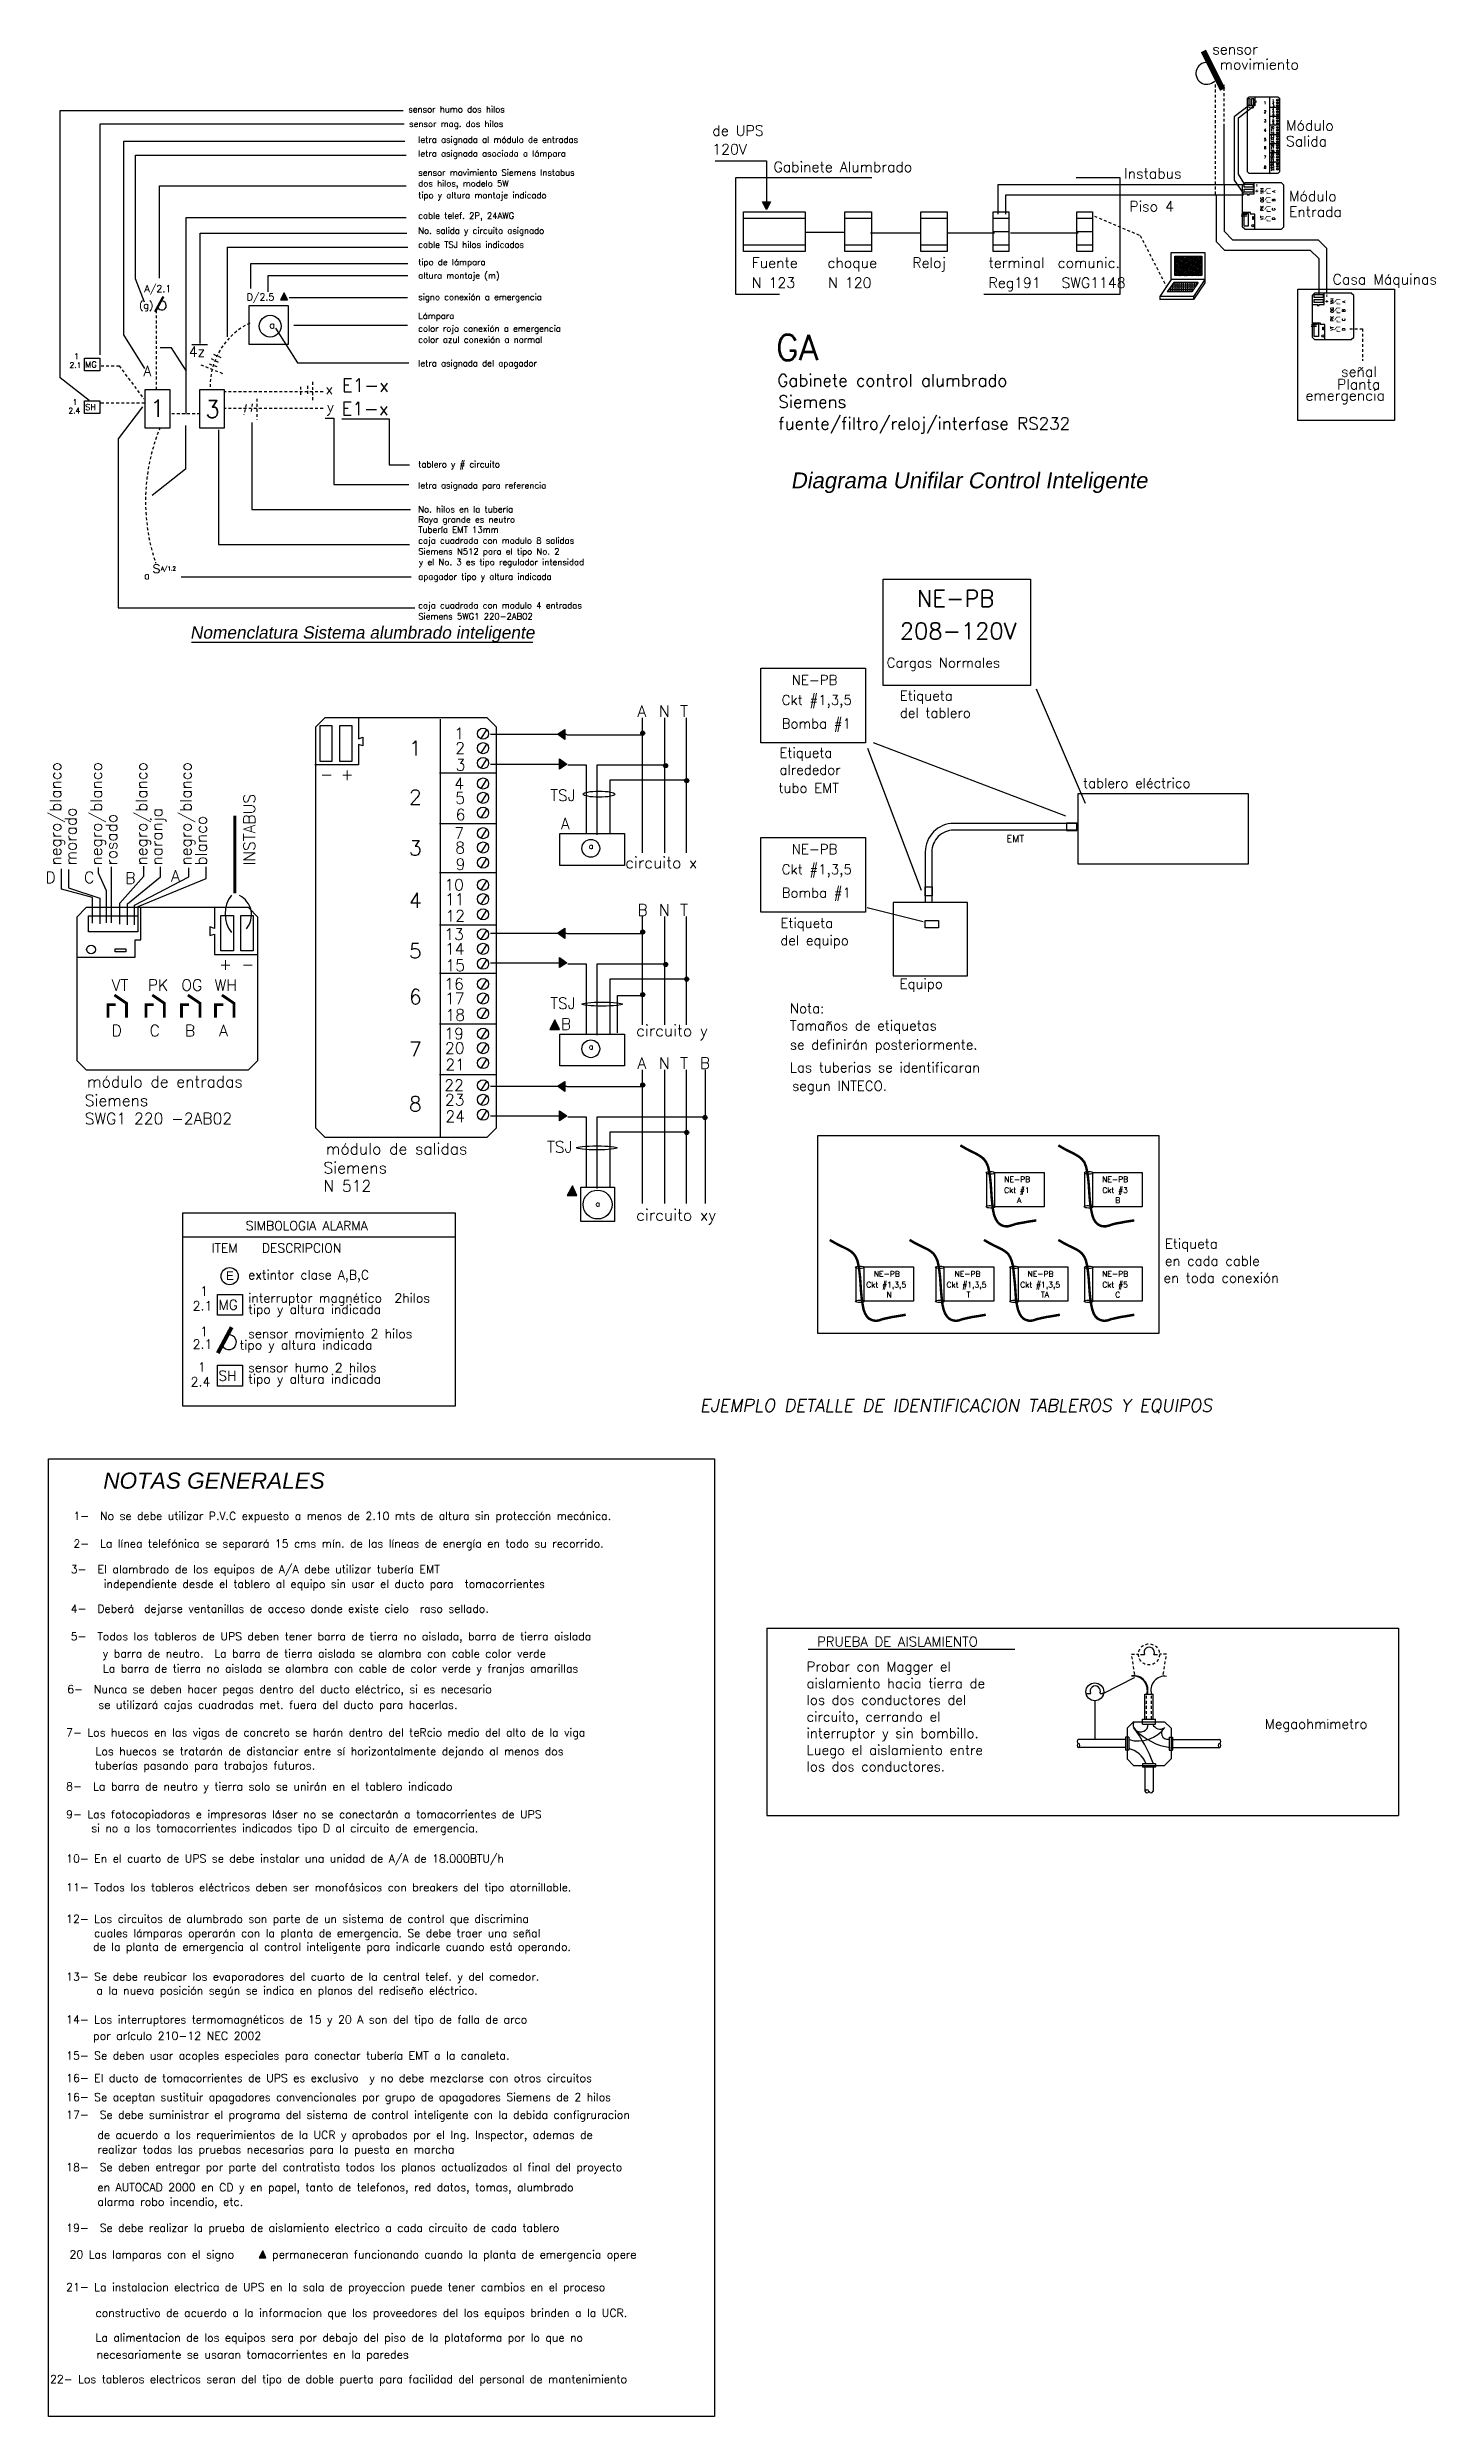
# Model space of a CAD drawing. Extents: x 146 to 670, y 614 to 806.
# Drawn here: x 609.2 to 670.5, y 613.9 to 718.4 of the extents above; entities that cross this region are included whole.
import ezdxf
from ezdxf.enums import TextEntityAlignment as Align

# ---------------------------------------------------------------- set-up
doc = ezdxf.new("R2010")
doc.units = 0
doc.header["$LTSCALE"] = 0.5
doc.header["$MEASUREMENT"] = 0
for name, pattern in [('ACAD_ISO03W100', [30, 12, -18]), ('DASHED2', [0.375, 0.25, -0.125]), ('HIDDEN', [0.375, 0.25, -0.125]), ('HIDDEN2', [0.1875, 0.125, -0.0625]), ('PHANTOM2', [31.75, 15.875, -3.175, 3.175, -3.175, 3.175, -3.175])]:
    doc.linetypes.add(name, pattern=pattern)
for name, color, linetype in [('2', 1, 'CONTINUOUS'), ('6', 7, 'CONTINUOUS'), ('ALUMBRADO', 5, 'CONTINUOUS'), ('CENTROTRABAJO', 7, 'CONTINUOUS'), ('logo', 7, 'CONTINUOUS'), ('P01', 6, 'CONTINUOUS'), ('P02', 1, 'CONTINUOUS'), ('P06', 7, 'CONTINUOUS'), ('PARED', 253, 'CONTINUOUS'), ('SEÑALES', 4, 'CONTINUOUS'), ('TABLEROS_R', 7, 'CONTINUOUS'), ('TEXTO', 7, 'CONTINUOUS'), ('TEXTOG', 3, 'CONTINUOUS'), ('TOMAS', 4, 'HIDDEN2'), ('tuberia_alumbrado', 3, 'DASHED2'), ('UNIFILAR', 1, 'CONTINUOUS')]:
    doc.layers.add(name, color=color, linetype=linetype)
doc.styles.add('romans', font='romans.shx')
doc.styles.add('S4', font='sanss___.ttf')
doc.styles.add('STYLE2', font='romans.shx')

msp = doc.modelspace()

# ---------------------------------------------------------------- texts
at = {"layer": '2', "color": 3, "style": 'STYLE2'}
msp.add_text('GA', height=1.123, dxfattribs=at).set_placement((641.35, 704.58))
at = {"layer": 'ALUMBRADO', "color": 3, "style": 'romans'}
for s, height, p in [('A/2.1', 0.308, (613.5, 707.58)), ('D/2.5', 0.308, (618.01, 707.21)), ('(g)', 0.308, (613.27, 706.84)), ('a', 0.308, (619.01, 705.98)), ('A', 0.455, (613.46, 703.88)), ('4z', 0.455, (615.46, 704.73)), ('x', 0.455, (621.49, 703.08)), ('1', 0.759, (613.75, 702.08)), ('3', 0.759, (616.18, 702.04)), ('y', 0.455, (621.55, 702.3)), ('a', 0.308, (613.49, 694.92)), ('A/1.2', 0.172, (614.23, 695.31)), ('a', 0.249, (633.1, 683.03)), ('a', 0.249, (633.1, 674.18)), ('a', 0.249, (633.4, 667.25))]:
    msp.add_text(s, height=height, dxfattribs=at).set_placement(p)
at = {"layer": 'ALUMBRADO'}
msp.add_text('S', height=0.408, dxfattribs=at).set_placement((613.85, 695.18))
at = {"layer": 'CENTROTRABAJO', "color": 7, "style": 'STYLE2'}
msp.add_text('EMT ', height=0.305, dxfattribs=at).set_placement((651.53, 683.32))
at = {"layer": 'P02', "style": 'STYLE2'}
for s, p in [('Probar con Magger el', (642.71, 646.75)), ('aislamiento hacia tierra de', (642.71, 646.01)), ('circuito, cerrando el', (642.71, 644.54)), ('los dos conductores del', (642.71, 645.28)), ('interruptor y sin bombillo.', (642.71, 643.81)), ('Megaohm¡metro', (662.92, 644.22)), ('Luego el aislamiento entre', (642.71, 643.07)), ('los dos conductores.', (642.71, 642.34))]:
    msp.add_text(s, height=0.4287, dxfattribs=at).set_placement(p)
at = {"layer": 'P02'}
msp.add_text('t', height=0.0514, dxfattribs=at).set_placement((659.64, 647.51), align=Align.MIDDLE_LEFT)
at = {"layer": 'P06', "style": 'STYLE2'}
msp.add_text('PRUEBA DE AISLAMIENTO', height=0.4287, dxfattribs=at).set_placement((643.17, 647.85))
at = {"layer": 'SEÑALES', "color": 5, "style": 'romans'}
for s, p in [('MG', (610.89, 704.26)), ('SH', (610.89, 702.38))]:
    msp.add_text(s, height=0.264, dxfattribs=at).set_placement(p)
at = {"layer": 'SEÑALES', "color": 3, "style": 'romans'}
for s, height, p in [('SIMBOLOGIA ALARMA', 0.4013, (617.97, 666.21)), ('ITEM', 0.401, (616.46, 665.22)), ('DESCRIPCION', 0.4013, (618.68, 665.22)), ('extintor clase A,B,C', 0.4013, (618.08, 664.04)), ('tipo y altura indicada', 0.4013, (618.08, 662.52)), ('interruptor magnético  2hilos', 0.4013, (618.08, 663.02)), ('sensor movimiento 2 hilos', 0.4013, (618.08, 661.45)), ('tipo y altura indicada', 0.4013, (617.7, 660.95)), ('tipo y altura indicada', 0.4013, (618.08, 659.45)), ('sensor humo 2 hilos', 0.4013, (618.08, 659.95))]:
    msp.add_text(s, height=height, dxfattribs=at).set_placement(p)
at = {"layer": 'SEÑALES'}
msp.add_text('E', height=0.383, dxfattribs=at).set_placement((617.1, 664.01))
at = {"layer": 'SEÑALES', "style": 'romans'}
for s, p in [('MG', (616.77, 662.7)), ('SH', (616.77, 659.57))]:
    msp.add_text(s, height=0.439, dxfattribs=at).set_placement(p)
at = {"layer": 'TABLEROS_R', "color": 3, "style": 'STYLE2'}
for p in [(622.21, 703.18), (622.19, 702.15)]:
    msp.add_text('E1-x', height=0.59, dxfattribs=at).set_placement(p)
at = {"layer": 'TEXTO', "color": 3, "style": 'STYLE2'}
for s, height, p in [('NE-PB', 0.732, (647.57, 693.71)), ('208-120V', 0.732, (646.82, 692.27)), ('Cargas Normales', 0.432, (646.24, 691.02)), ('Ckt #1,3,5', 0.432, (641.61, 689.38)), ('NE-PB', 0.432, (642.05, 690.26)), ('Bomba #1', 0.432, (641.61, 688.34)), ('Ckt #1,3,5', 0.432, (641.61, 681.91)), ('NE-PB', 0.432, (642.05, 682.8)), ('Bomba #1', 0.432, (641.61, 680.88))]:
    msp.add_text(s, height=height, dxfattribs=at).set_placement(p)
at = {"layer": 'TEXTO', "style": 'STYLE2'}
for s, p in [('Etiqueta', (646.82, 689.57)), ('del tablero', (646.82, 688.81)), ('alrededor ', (641.51, 686.3)), ('Etiqueta', (641.51, 687.05)), ('tubo EMT', (641.47, 685.5)), ('tablero eléctrico', (654.9, 685.71)), ('del equipo', (641.55, 678.78)), ('Etiqueta', (641.55, 679.54)), ('Equipo', (646.81, 676.86)), ('Nota:', (641.97, 675.78)), ('Tamaños de etiquetas', (641.97, 675.02)), ('se definirán posteriormente.', (641.97, 674.18)), ('Las tuberias se identificaran', (641.97, 673.17)), ('segun INTECO.', (642.07, 672.36)), ('Etiqueta', (658.51, 665.4)), ('en cada cable', (658.51, 664.64)), ('en toda conexión', (658.45, 663.89))]:
    msp.add_text(s, height=0.432, dxfattribs=at).set_placement(p)
at = {"layer": 'TEXTO', "color": 5, "style": 'STYLE2'}
for s, p in [('Ckt #1', (651.42, 667.85)), ('NE-PB', (651.42, 668.33)), ('NE-PB', (655.74, 668.33)), ('Ckt #3', (655.75, 667.85)), ('A', (651.99, 667.41)), ('B', (656.32, 667.41)), ('Ckt #1,3,5', (645.34, 663.68)), ('NE-PB', (645.67, 664.16)), ('Ckt #1,3,5', (648.88, 663.68)), ('NE-PB', (649.23, 664.16)), ('Ckt #1,3,5', (652.13, 663.68)), ('NE-PB', (652.45, 664.16)), ('NE-PB', (655.74, 664.16)), ('Ckt #5', (655.75, 663.68)), ('N', (646.24, 663.24)), ('T', (649.76, 663.24)), ('TA', (653.04, 663.24)), ('C', (656.32, 663.24))]:
    msp.add_text(s, height=0.246, dxfattribs=at).set_placement(p)
at = {"layer": 'TEXTO', "style": 'romans', "oblique": 10}
msp.add_text('EJEMPLO DETALLE DE IDENTIFICACION TABLEROS Y EQUIPOS', height=0.5616, dxfattribs=at).set_placement((638, 658.2))
at = {"layer": 'TEXTOG', "style": 'S4', "oblique": 10}
for s, height, p in [('Diagrama Unifilar Control Inteligente', 0.6987, (649.87, 698.93)), ('Nomenclatura Sistema alumbrado inteligente', 0.545, (623.11, 692.3))]:
    msp.add_text(s, height=height, dxfattribs=at).set_placement(p, align=Align.CENTER)
at = {"layer": 'TOMAS', "color": 5, "style": 'romans'}
for s, p in [('2.1', (610.2, 704.24)), ('1', (610.4, 704.63)), ('2.4', (610.15, 702.23)), ('1', (610.34, 702.61))]:
    msp.add_text(s, height=0.245, dxfattribs=at).set_placement(p)
at = {"layer": 'TOMAS', "color": 3, "style": 'romans'}
for s, p in [('1', (615.96, 663.32)), ('2.1', (615.63, 662.67)), ('1', (615.96, 661.54)), ('2.1', (615.63, 660.98)), ('2.4', (615.54, 659.32)), ('1', (615.86, 659.97))]:
    msp.add_text(s, height=0.408, dxfattribs=at).set_placement(p)
at = {"layer": 'UNIFILAR', "color": 7}
for s, height, style, p in [('sensor', 0.455, 'romans', (660.6, 718.07)), ('movimiento', 0.455, 'romans', (660.93, 717.4)), ('de UPS', 0.455, 'romans', (638.55, 714.48)), ('Módulo ', 0.455, 'romans', (663.85, 714.71)), ('120V', 0.455, 'romans', (638.55, 713.66)), ('Salida', 0.455, 'romans', (663.85, 714.01)), ('Gabinete Alumbrado', 0.4547, 'romans', (641.25, 712.88)), (' Instabus', 0.455, 'romans', (656.4, 712.59)), ('Piso 4', 0.455, 'romans', (656.94, 711.14)), ('Módulo ', 0.455, 'romans', (663.98, 711.59)), ('Entrada', 0.455, 'romans', (663.98, 710.9)), ('Fuente', 0.455, 'romans', (640.29, 708.65)), ('choque', 0.455, 'romans', (643.63, 708.65)), ('Reloj', 0.455, 'romans', (647.37, 708.65)), ('terminal', 0.455, 'romans', (650.73, 708.65)), ('comunic.', 0.455, 'romans', (653.78, 708.65)), ('N 123', 0.455, 'romans', (640.29, 707.77)), ('N 120', 0.455, 'romans', (643.66, 707.77)), ('Reg191', 0.455, 'romans', (650.73, 707.77)), ('SWG1148', 0.455, 'romans', (653.95, 707.77)), ('Casa Máquinas', 0.4547, 'romans', (665.91, 707.92)), ('señal', 0.455, 'romans', (666.28, 703.85)), ('Gabinete control alumbrado', 0.5391, 'STYLE2', (641.42, 703.42)), ('emergencia', 0.455, 'romans', (664.71, 702.8)), ('Planta', 0.455, 'romans', (666.1, 703.29)), ('Siemens', 0.539, 'STYLE2', (641.46, 702.48)), ('fuente/filtro/reloj/interfase RS232', 0.5391, 'STYLE2', (641.46, 701.52)), ('A', 0.502, 'romans', (635.25, 688.85)), ('N', 0.502, 'romans', (636.2, 688.85)), ('T', 0.502, 'romans', (637.13, 688.85)), ('1', 0.653, 'romans', (625.17, 687.14)), ('2', 0.502, 'romans', (627.21, 687.22)), ('1', 0.502, 'romans', (627.17, 687.86)), ('3', 0.502, 'romans', (627.23, 686.48)), ('-', 0.502, 'romans', (621.26, 686.06)), ('+', 0.502, 'romans', (622.17, 686.06)), ('2', 0.653, 'romans', (625.17, 684.98)), ('4', 0.502, 'romans', (627.17, 685.66)), ('5', 0.502, 'romans', (627.21, 685.02)), ('TSJ', 0.502, 'romans', (631.4, 685.14)), ('6', 0.502, 'romans', (627.23, 684.29)), ('7', 0.502, 'romans', (627.17, 683.47)), ('A', 0.502, 'romans', (631.87, 683.89)), ('3', 0.653, 'romans', (625.17, 682.74)), ('8', 0.502, 'romans', (627.21, 682.83)), ('9', 0.502, 'romans', (627.23, 682.1)), ('circuito x', 0.502, 'romans', (634.71, 682.17)), ('10', 0.502, 'romans', (626.73, 681.19)), ('4', 0.653, 'romans', (625.17, 680.43)), ('11', 0.502, 'romans', (626.76, 680.55)), ('12', 0.502, 'romans', (626.78, 679.82)), ('B', 0.502, 'romans', (635.25, 680.08)), ('N', 0.502, 'romans', (636.2, 680.08)), ('T', 0.502, 'romans', (637.13, 680.08)), ('13', 0.502, 'romans', (626.73, 679.01)), ('5', 0.653, 'romans', (625.17, 678.2)), ('14', 0.502, 'romans', (626.76, 678.37)), ('VT', 0.502, 'romans', (612.06, 676.77)), ('PK', 0.502, 'romans', (613.65, 676.77)), ('OG', 0.502, 'romans', (615.13, 676.77)), ('WH', 0.502, 'romans', (616.6, 676.77)), ('+', 0.502, 'romans', (616.8, 677.69)), ('-', 0.502, 'romans', (617.78, 677.69)), ('16', 0.502, 'romans', (626.73, 676.82)), ('15', 0.502, 'romans', (626.78, 677.64)), ('6', 0.653, 'romans', (625.17, 676.18)), ('17', 0.502, 'romans', (626.76, 676.18)), ('TSJ', 0.502, 'romans', (631.4, 675.97)), ('D', 0.502, 'romans', (612.06, 674.76)), ('C', 0.502, 'romans', (613.73, 674.76)), ('B', 0.502, 'romans', (615.29, 674.76)), ('A', 0.502, 'romans', (616.8, 674.76)), ('19', 0.502, 'romans', (626.73, 674.63)), ('18', 0.502, 'romans', (626.78, 675.45)), ('B', 0.502, 'romans', (631.87, 675.05)), ('circuito y', 0.502, 'romans', (635.19, 674.76)), ('7', 0.653, 'romans', (625.17, 673.87)), ('20', 0.502, 'romans', (626.76, 673.99)), ('21', 0.502, 'romans', (626.78, 673.26)), ('A', 0.502, 'romans', (635.25, 673.33)), ('N', 0.502, 'romans', (636.2, 673.33)), ('T', 0.502, 'romans', (637.13, 673.33)), ('B', 0.502, 'romans', (638, 673.33)), ('Siemens ', 0.502, 'romans', (610.87, 671.68)), ('8', 0.653, 'romans', (625.17, 671.45)), ('22', 0.502, 'romans', (626.73, 672.35)), ('23', 0.502, 'romans', (626.76, 671.71)), ('SWG1 220 -2AB02', 0.5023, 'romans', (610.87, 670.88)), ('24', 0.502, 'romans', (626.78, 670.98)), ('TSJ', 0.502, 'romans', (631.26, 669.63)), ('Siemens ', 0.502, 'romans', (621.4, 668.71)), ('N 512', 0.502, 'romans', (621.4, 667.91)), ('circuito xy', 0.5023, 'romans', (635.19, 666.63))]:
    msp.add_text(s, height=height, dxfattribs=dict(at, style=style)).set_placement(p)
at = {"layer": 'UNIFILAR', "color": 1, "style": 'romans'}
for s, height, p in [('1', 0.118, (662.88, 715.87)), ('1', 0.0909, (663.25, 716)), ('2', 0.0909, (663.25, 715.89)), ('3', 0.0909, (663.26, 715.76)), ('-', 0.0909, (662.18, 715.68)), ('+', 0.0909, (662.34, 715.68)), ('2', 0.118, (662.88, 715.48)), ('3', 0.118, (662.88, 715.08)), ('4', 0.118, (662.88, 714.66)), ('10', 0.0909, (663.17, 714.8)), ('11', 0.0909, (663.17, 714.68)), ('4', 0.0909, (663.25, 715.61)), ('7', 0.0909, (663.25, 715.21)), ('5', 0.0909, (663.25, 715.49)), ('6', 0.0909, (663.26, 715.36)), ('8', 0.0909, (663.25, 715.09)), ('9', 0.0909, (663.26, 714.96)), ('5', 0.118, (662.88, 714.25)), ('6', 0.118, (662.88, 713.89)), ('13', 0.0909, (663.17, 714.4)), ('16', 0.0909, (663.17, 714.01)), ('12', 0.0909, (663.18, 714.55)), ('14', 0.0909, (663.17, 714.29)), ('15', 0.0909, (663.18, 714.15)), ('17', 0.0909, (663.17, 713.89)), ('18', 0.0909, (663.18, 713.76)), ('7', 0.118, (662.88, 713.47)), ('8', 0.118, (662.88, 713.03)), ('20', 0.0909, (663.17, 713.49)), ('22', 0.0909, (663.17, 713.2)), ('23', 0.0909, (663.17, 713.08)), ('19', 0.0909, (663.17, 713.61)), ('21', 0.0909, (663.18, 713.36)), ('24', 0.0909, (663.18, 712.95))]:
    msp.add_text(s, height=height, dxfattribs=at).set_placement(p)
at = {"layer": 'UNIFILAR', "color": 5}
for s, height, style, p in [('sensor humo dos hilos', 0.2728, 'romans', (625.14, 715.51)), ('sensor mag. dos hilos', 0.2728, 'romans', (625.18, 714.87)), ('letra asignada al módulo de entradas', 0.2728, 'romans', (625.58, 714.17)), ('letra asignada asociada a lámpara', 0.2728, 'romans', (625.58, 713.56)), ('sensor movimiento Siemens Instabus', 0.2728, 'romans', (625.58, 712.72)), ('tipo y altura montaje indicado', 0.2728, 'romans', (625.58, 711.72)), ('dos hilos, modelo 5W     ', 0.2728, 'romans', (625.58, 712.24)), ('cable telef. 2P, 24AWG', 0.2728, 'romans', (625.58, 710.82)), ('cable TSJ hilos indicados', 0.2728, 'romans', (625.58, 709.54)), ('No. salida y circuito asignado', 0.2728, 'romans', (625.58, 710.16)), ('tipo de lámpara', 0.2728, 'romans', (625.58, 708.77)), ('altura montaje (m)', 0.2728, 'romans', (625.58, 708.18)), ('signo conexión a emergencia', 0.2728, 'romans', (625.58, 707.23)), ('Lámpara', 0.273, 'romans', (625.58, 706.4)), ('color rojo conexión a emergencia', 0.2728, 'romans', (625.58, 705.84)), ('color azul conexión a normal', 0.2728, 'romans', (625.58, 705.35)), ('letra asignada del apagador', 0.2728, 'romans', (625.58, 704.31)), ('tablero y # circuito', 0.2728, 'romans', (625.58, 699.85)), ('letra asignada para referencia', 0.2728, 'romans', (625.58, 698.92)), ('No. hilos en la tubería', 0.2728, 'romans', (625.58, 697.87)), ('Tubería EMT 13mm', 0.2728, 'romans', (625.58, 696.97)), ('Raya grande es neutro', 0.2728, 'romans', (625.58, 697.42)), ('caja cuadrada con modulo 8 salidas', 0.2728, 'romans', (625.58, 696.49)), ('Siemens N512 para el tipo No. 2', 0.2728, 'romans', (625.58, 696.01)), ('apagador tipo y altura indicada', 0.2728, 'romans', (625.58, 694.9)), ('y el No. 3 es tipo regulador intensidad', 0.2728, 'romans', (625.61, 695.54)), ('caja cuadrada con modulo 4 entradas', 0.2728, 'romans', (625.58, 693.63)), ('Siemens 5WG1 220-2AB02', 0.2728, 'romans', (625.58, 693.15)), ('1-  No se debe utilizar P.V.C expuesto a menos de 2.10 mts de altura sin protección mecánica.', 0.352, 'STYLE2', (610.37, 653.43)), ('2-  La línea telefónica se separará 15 cms mín. de las líneas de energía en todo su recorrido.', 0.352, 'STYLE2', (610.37, 652.21)), ('3-  El alambrado de los equipos de A/A debe utilizar tubería EMT ', 0.355, 'STYLE2', (610.25, 651.08)), ('independiente desde el tablero al equipo sin usar el ducto para  tomacorrientes', 0.352, 'STYLE2', (611.71, 650.43)), ('4-  Deberá\xa0 dejarse ventanillas de acceso donde existe cielo  raso sellado.', 0.352, 'STYLE2', (610.25, 649.34)), ('5-  Todos los tableros de UPS deben tener barra de tierra no aislada, barra de tierra aislada', 0.352, 'STYLE2', (610.25, 648.12)), ('y barra de neutro.  La barra de tierra aislada se alambra con cable color verde', 0.352, 'STYLE2', (611.67, 647.36)), ('La barra de tierra no aislada se alambra con cable de color verde y franjas amarillas', 0.352, 'STYLE2', (611.67, 646.7)), ('6-  Nunca se deben hacer pegas dentro del ducto eléctrico, si es necesario', 0.352, 'STYLE2', (610.1, 645.79)), ('se utilizará cajas cuadradas met. fuera del ducto para hacerlas.', 0.355, 'STYLE2', (611.47, 645.1)), ('7- Los huecos en las vigas de concreto se harán dentro del teRcio medio del alto de la viga', 0.352, 'STYLE2', (610.05, 643.88)), ('tuberías pasando para trabajos futuros.', 0.355, 'STYLE2', (611.31, 642.42)), ('Los huecos se tratarán de distanciar entre sí horizontalmente dejando al menos dos ', 0.352, 'STYLE2', (611.35, 643.05)), ('8-  La barra de neutro y tierra solo se unirán en el tablero indicado', 0.355, 'STYLE2', (610.05, 641.5)), ('9- Las fotocopiadoras e impresoras láser no se conectarán a tomacorrientes de UPS', 0.352, 'STYLE2', (610.05, 640.27)), ('si no a los tomacorrientes indicados tipo D al circuito de emergencia.', 0.352, 'STYLE2', (611.16, 639.66)), ('10- En el cuarto de UPS se debe instalar una unidad de A/A de 18.000BTU/h', 0.352, 'STYLE2', (610.05, 638.32)), ('11- Todos los tableros eléctricos deben ser monofásicos con breakers del tipo atornillable.', 0.352, 'STYLE2', (610.05, 637.05)), ('12- Los circuitos de alumbrado son parte de un sistema de control que discrimina', 0.352, 'STYLE2', (610.05, 635.66)), ('cuales lámparas operarán con la planta de emergencia. Se debe traer una señal ', 0.352, 'STYLE2', (611.28, 635.03)), ('de la planta de emergencia al control inteligente para indicarle cuando está operando.', 0.352, 'STYLE2', (611.24, 634.43)), ('13- Se debe reubicar los evaporadores del cuarto de la central telef. y del comedor.', 0.352, 'STYLE2', (610.05, 633.11)), ('a la nueva posición según se indica en planos del rediseño eléctrico.', 0.352, 'STYLE2', (611.39, 632.5)), ('14- Los interruptores termomagnéticos de 15 y 20 A son del tipo de falla de arco ', 0.352, 'STYLE2', (610.05, 631.22)), ('por arículo 210-12 NEC 2002', 0.3553, 'STYLE2', (611.24, 630.5)), ('15- Se deben usar acoples especiales para conectar tubería EMT a la canaleta.', 0.352, 'STYLE2', (610.05, 629.63)), ('16- El ducto de tomacorrientes de UPS es exclusivo  y no debe mezclarse con otros circuitos', 0.352, 'STYLE2', (610.05, 628.64)), ('16- Se aceptan sustituir apagadores convencionales por grupo de apagadores Siemens de 2 hilos', 0.352, 'STYLE2', (610.05, 627.8)), ('17-  Se debe suministrar el programa del sistema de control inteligente con la debida configruracion', 0.352, 'STYLE2', (610.05, 627.02)), ('de acuerdo a los requerimientos de la UCR y aprobados por el Ing. Inspector, ademas de ', 0.352, 'STYLE2', (611.43, 626.13)), ('18-  Se deben entregar por parte del contratista todos los planos actualizados al final del proyecto', 0.352, 'STYLE2', (610.05, 624.71)), ('realizar todas las pruebas necesarias para la puesta en marcha', 0.355, 'STYLE2', (611.43, 625.49)), ('en AUTOCAD 2000 en CD y en papel, tanto de telefonos, red datos, tomas, alumbrado', 0.352, 'STYLE2', (611.43, 623.82)), ('alarma robo incendio, etc.', 0.3553, 'STYLE2', (611.43, 623.18)), ('19-  Se debe realizar la prueba de aislamiento electrico a cada circuito de cada tablero', 0.352, 'STYLE2', (610.05, 622.03)), ('20 Las lamparas con el signo    permaneceran funcionando cuando la planta de emergencia opere', 0.352, 'STYLE2', (610.2, 620.86)), ('21- La instalacion electrica de UPS en la sala de proyeccion puede tener cambios en el proceso ', 0.352, 'STYLE2', (610.05, 619.42)), ('constructivo de acuerdo a la informacion que los proveedores del los equipos brinden a la UCR.', 0.352, 'STYLE2', (611.35, 618.28)), ('La alimentacion de los equipos sera por debajo del piso de la plataforma por lo que no', 0.352, 'STYLE2', (611.35, 617.19)), ('necesariamente se usaran tomacorrientes en la paredes', 0.355, 'STYLE2', (611.39, 616.44)), ('22- Los tableros electricos seran del tipo de doble puerta para facilidad del personal de mantenimiento', 0.352, 'STYLE2', (609.34, 615.36))]:
    msp.add_text(s, height=height, dxfattribs=dict(at, style=style)).set_placement(p)
at = {"layer": 'UNIFILAR', "color": 1, "style": 'romans'}
for s, p in [('+', (662.62, 711.97)), ('-', (662.62, 712.22)), ('WH', (662.86, 711.92)), ('OG', (662.86, 711.54)), ('A', (663.37, 711.97)), ('B', (663.37, 711.58)), ('PK', (662.86, 711.16)), ('VT', (662.86, 710.76)), ('C', (663.37, 711.18)), ('D', (663.37, 710.76)), ('-', (665.71, 707.35)), ('+', (665.71, 707.1)), ('WH', (665.95, 707.05)), ('OG', (665.95, 706.67)), ('PK', (665.95, 706.29)), ('A', (666.46, 707.1)), ('B', (666.46, 706.71)), ('C', (666.46, 706.31)), ('VT', (665.95, 705.88)), ('D', (666.46, 705.88))]:
    msp.add_text(s, height=0.129, rotation=90, dxfattribs=at).set_placement(p)
at = {"layer": 'UNIFILAR', "color": 7, "style": 'romans'}
for s, height, p in [('negro/blanco', 0.5023, (609.83, 682.29)), ('negro/blanco', 0.5023, (611.63, 682.29)), ('negro/blanco', 0.5023, (613.62, 682.29)), ('negro/blanco', 0.5023, (615.58, 682.29)), ('morado', 0.502, (610.5, 682.29)), ('rosado', 0.502, (612.3, 682.29)), ('naranja', 0.502, (614.29, 682.29)), ('INSTABUS', 0.502, (618.38, 682.29)), ('blanco', 0.502, (616.25, 682.29))]:
    msp.add_text(s, height=height, rotation=90, dxfattribs=at).set_placement(p)
at = {"layer": 'UNIFILAR', "color": 6, "style": 'romans'}
for s, height, p in [('D', 0.502, (609.14, 681.52)), ('C', 0.502, (610.84, 681.52)), ('B', 0.502, (612.66, 681.49)), ('A', 0.502, (614.68, 681.59)), ('módulo de entradas', 0.5023, (610.97, 672.51)), ('módulo de salidas', 0.5023, (621.5, 669.55))]:
    msp.add_text(s, height=height, dxfattribs=at).set_placement(p)
at = {"layer": 'UNIFILAR', "insert": (611.69, 655.52), "char_height": 0.7107, "width": 14.9513, "attachment_point": 1}
msp.add_mtext('\\fSwis721 Blk BT|b0|i1|c0|p34;\\C1;NOTAS GENERALES', dxfattribs=at)

# ---------------------------------------------------------------- hatches: boundary and pattern name
at = {"layer": 'logo'}
h = msp.add_hatch(dxfattribs=at)
h.set_pattern_fill('ANSI36', color=6, scale=0.013628, style=0)
h.set_pattern_definition([(45, (305.220214, 669.83301), (0.022947069, 0.0841392525), [0.10817352, -0.021634704, 0, -0.021634704])])
h.paths.add_polyline_path([(658.95, 709.17), (660.14, 709.17), (660.14, 708.31), (658.95, 708.31)])
h = msp.add_hatch(dxfattribs=at)
h.set_pattern_fill('ANGLE', color=6, scale=0.013628, style=0)
h.set_pattern_definition([(0, (305.22021, 669.83301), (0, 0.095192698), [0.069231053, -0.025961645]), (90, (305.22021, 669.83301), (-0.095192698, 6e-18), [0.069231053, -0.025961645])])
h.paths.add_polyline_path([(659.7, 707.59), (658.61, 707.59), (658.9, 708.01), (659.98, 708.01)])

# ---------------------------------------------------------------- linework, layer by layer
at = {"layer": '6'}
for p, q in [((652.83, 690.09), (655, 685.04)), ((645.65, 687.72), (654.12, 684.48)), ((645.4, 687.47), (647.76, 681.2)), ((654.17, 684.16), (654.17, 684.12)), ((654.63, 684.16), (654.17, 684.16)), ((654.17, 684.15), (654.17, 683.84)), ((654.17, 683.84), (654.63, 683.84)), ((654.63, 683.84), (654.63, 684.16)), ((647.92, 681.36), (648.25, 681.36)), ((647.93, 680.96), (647.93, 681.35)), ((648.25, 681.36), (648.25, 680.96)), ((645.38, 680.44), (647.85, 679.82)), ((648.25, 680.96), (647.93, 680.96)), ((650.64, 668.75), (650.64, 667.24)), ((654.96, 668.75), (654.96, 667.24)), ((644.88, 664.58), (644.88, 663.08)), ((648.41, 664.58), (648.41, 663.08)), ((651.68, 664.58), (651.68, 663.08)), ((654.96, 664.58), (654.96, 663.08))]:
    msp.add_line(p, q, dxfattribs=at)
for points in [[(646.09, 694.93), (652.59, 694.93), (652.59, 690.23), (646.09, 690.23)], [(640.69, 691), (645.31, 691), (645.31, 687.7), (640.69, 687.7)], [(640.69, 683.53), (645.31, 683.53), (645.31, 680.23), (640.69, 680.23)], [(647.93, 679.87), (648.52, 679.87), (648.52, 679.55), (647.93, 679.55)], [(651.01, 668.76), (653.19, 668.76), (653.19, 667.24), (651.01, 667.24)], [(655.33, 668.76), (657.51, 668.76), (657.51, 667.24), (655.33, 667.24)], [(645.25, 664.6), (647.43, 664.6), (647.43, 663.08), (645.25, 663.08)], [(648.77, 664.6), (650.96, 664.6), (650.96, 663.08), (648.77, 663.08)], [(652.05, 664.6), (654.23, 664.6), (654.23, 663.08), (652.05, 663.08)], [(655.33, 664.6), (657.51, 664.6), (657.51, 663.08), (655.33, 663.08)]]:
    msp.add_lwpolyline(points, close=True, dxfattribs=at)
at = {"layer": '6', "color": 3}
msp.add_lwpolyline([(643.2, 670.39), (658.24, 670.39), (658.24, 661.65), (643.2, 661.65)], close=True, dxfattribs=at)
at = {"layer": '6'}
for centre in [(650.82, 668.74), (655.15, 668.74), (650.82, 667.24), (655.14, 667.24), (645.06, 664.57), (648.59, 664.57), (651.87, 664.57), (655.15, 664.57), (645.06, 663.07), (648.59, 663.07), (651.87, 663.07), (655.14, 663.07)]:
    msp.add_ellipse(centre, major_axis=(-0.192, 0.002), ratio=0.292171, dxfattribs=at)
at = {"layer": 'ALUMBRADO', "color": 1}
for p, q in [((619.67, 707.55), (619.51, 707.25)), ((619.81, 707.25), (619.67, 707.55)), ((619.51, 707.25), (619.81, 707.25)), ((631.61, 675.48), (631.38, 675.06)), ((631.38, 675.06), (631.81, 675.06)), ((631.81, 675.06), (631.61, 675.48)), ((632.38, 668.17), (632.15, 667.74)), ((632.15, 667.74), (632.57, 667.74)), ((632.57, 667.74), (632.38, 668.17)), ((618.73, 621.19), (618.56, 620.89)), ((618.56, 620.89), (618.86, 620.89)), ((618.86, 620.89), (618.73, 621.19))]:
    msp.add_line(p, q, dxfattribs=at)
at = {"layer": 'ALUMBRADO'}
for points, const_width in [([(661.06, 716.52), (660.21, 718.22)], 0.257), ([(614.34, 707.39), (613.97, 706.71)], 0.105), ([(617.35, 661.93), (616.74, 660.79)], 0.175)]:
    msp.add_lwpolyline(points, dxfattribs=dict(at, const_width=const_width))
for points in [[(619.85, 705.28), (618.12, 705.28), (618.12, 707), (619.85, 707)], [(613.54, 703.29), (614.62, 703.29), (614.62, 701.58), (613.54, 701.58)], [(615.94, 703.29), (617.02, 703.29), (617.02, 701.58), (615.94, 701.58)]]:
    msp.add_lwpolyline(points, close=True, dxfattribs=at)
at = {"layer": 'ALUMBRADO', "color": 1}
for points in [[(631.83, 683.7), (634.67, 683.7), (634.67, 682.3), (631.83, 682.3)], [(631.83, 674.86), (634.67, 674.86), (634.67, 673.46), (631.83, 673.46)], [(632.75, 668.1), (634.23, 668.1), (634.23, 666.59), (632.75, 666.59)]]:
    msp.add_lwpolyline(points, close=True, dxfattribs=at)
for centre, radius in [((619.05, 706.08), 0.484), ((633.19, 683.05), 0.392), ((633.19, 674.21), 0.392), ((633.49, 667.34), 0.637)]:
    msp.add_circle(centre, radius, dxfattribs=at)
at = {"layer": 'ALUMBRADO'}
for centre, radius, start, end in [((660.36, 717.23), 0.482, 76.754, 315.8809), ((614.27, 706.99), 0.197, 202.0969, 81.2238)]:
    msp.add_arc(centre, radius, start, end, dxfattribs=at)
at = {"layer": 'ALUMBRADO', "color": 1}
msp.add_arc((617.23, 661.27), 0.328, 202.0969, 81.2238, dxfattribs=at)
for points in [[(619.51, 707.25), (619.67, 707.55), (619.81, 707.25)], [(631.38, 675.06), (631.61, 675.48), (631.81, 675.06)], [(632.15, 667.74), (632.38, 668.17), (632.57, 667.74)], [(618.56, 620.89), (618.73, 621.19), (618.86, 620.89)]]:
    msp.add_solid(points, dxfattribs=at)
at = {"layer": 'CENTROTRABAJO', "color": 1}
for points in [[(662.19, 682.35), (654.69, 682.35), (654.69, 685.47), (662.19, 685.47)], [(662.19, 682.35), (654.69, 682.35), (654.69, 685.47), (662.19, 685.47)], [(646.52, 680.66), (646.52, 677.43), (649.81, 677.43), (649.81, 680.66)]]:
    msp.add_lwpolyline(points, close=True, dxfattribs=at)
at = {"layer": 'CENTROTRABAJO', "color": 5}
for points in [[(654.68, 684.15), (649.2, 684.15, 0.414214), (647.94, 682.89), (647.94, 680.65)], [(654.68, 684.15), (649.2, 684.15, 0.414214), (647.94, 682.89), (647.94, 680.65)], [(654.68, 683.85), (649.2, 683.85, 0.414214), (648.23, 682.89), (648.23, 680.65)], [(654.68, 683.85), (649.2, 683.85, 0.414214), (648.23, 682.89), (648.23, 680.65)]]:
    msp.add_lwpolyline(points, format="xyb", dxfattribs=at)
at = {"layer": 'CENTROTRABAJO', "color": 5, "const_width": 0.109}
msp.add_lwpolyline([(649.49, 669.95), (649.73, 669.81), (649.94, 669.7), (650.13, 669.61), (650.29, 669.52), (650.43, 669.43), (650.54, 669.33), (650.63, 669.2), (650.71, 669.02), (650.76, 668.8), (650.8, 668.54), (650.83, 668.25), (650.85, 667.95), (650.87, 667.65), (650.9, 667.36), (650.93, 667.1), (650.98, 666.87), (651.05, 666.7), (651.13, 666.57), (651.22, 666.48), (651.32, 666.42), (651.41, 666.39), (651.5, 666.38), (651.59, 666.38), (651.66, 666.4), (651.71, 666.41), (651.77, 666.43), (651.83, 666.45), (651.92, 666.48), (652.05, 666.51), (652.24, 666.54), (652.5, 666.59), (652.84, 666.64)], dxfattribs=at)
at = {"layer": 'CENTROTRABAJO', "color": 1, "const_width": 0.109}
msp.add_lwpolyline([(653.81, 669.95), (654.05, 669.81), (654.26, 669.7), (654.45, 669.61), (654.61, 669.52), (654.75, 669.43), (654.86, 669.33), (654.96, 669.2), (655.03, 669.02), (655.08, 668.8), (655.12, 668.54), (655.15, 668.25), (655.17, 667.95), (655.19, 667.65), (655.22, 667.36), (655.26, 667.1), (655.31, 666.87), (655.37, 666.7), (655.45, 666.57), (655.54, 666.48), (655.64, 666.42), (655.73, 666.39), (655.83, 666.38), (655.91, 666.38), (655.98, 666.4), (656.04, 666.41), (656.09, 666.43), (656.15, 666.45), (656.25, 666.48), (656.38, 666.51), (656.56, 666.54), (656.82, 666.59), (657.16, 666.64)], dxfattribs=at)
at = {"layer": 'CENTROTRABAJO', "color": 6, "const_width": 0.109}
msp.add_lwpolyline([(643.73, 665.78), (643.97, 665.64), (644.18, 665.53), (644.37, 665.44), (644.53, 665.36), (644.67, 665.27), (644.78, 665.17), (644.88, 665.03), (644.95, 664.86), (645, 664.64), (645.04, 664.37), (645.07, 664.09), (645.09, 663.79), (645.11, 663.49), (645.14, 663.2), (645.18, 662.93), (645.22, 662.71), (645.29, 662.53), (645.37, 662.4), (645.46, 662.31), (645.56, 662.26), (645.65, 662.23), (645.75, 662.21), (645.83, 662.22), (645.9, 662.23), (645.96, 662.25), (646.01, 662.27), (646.07, 662.29), (646.16, 662.31), (646.3, 662.34), (646.48, 662.38), (646.74, 662.42), (647.08, 662.48)], dxfattribs=at)
at = {"layer": 'CENTROTRABAJO', "color": 3, "const_width": 0.109}
msp.add_lwpolyline([(647.25, 665.78), (647.49, 665.64), (647.71, 665.53), (647.89, 665.44), (648.06, 665.36), (648.19, 665.27), (648.31, 665.17), (648.4, 665.03), (648.48, 664.86), (648.53, 664.64), (648.57, 664.37), (648.6, 664.09), (648.62, 663.79), (648.64, 663.49), (648.67, 663.2), (648.7, 662.93), (648.75, 662.71), (648.82, 662.53), (648.9, 662.4), (648.99, 662.31), (649.08, 662.26), (649.18, 662.23), (649.27, 662.21), (649.36, 662.22), (649.43, 662.23), (649.48, 662.25), (649.54, 662.27), (649.6, 662.29), (649.69, 662.31), (649.82, 662.34), (650.01, 662.38), (650.27, 662.42), (650.61, 662.48)], dxfattribs=at)
at = {"layer": 'CENTROTRABAJO', "color": 2, "const_width": 0.109}
msp.add_lwpolyline([(650.53, 665.78), (650.77, 665.64), (650.98, 665.53), (651.17, 665.44), (651.33, 665.36), (651.47, 665.27), (651.59, 665.17), (651.68, 665.03), (651.75, 664.86), (651.81, 664.64), (651.84, 664.37), (651.87, 664.09), (651.9, 663.79), (651.92, 663.49), (651.94, 663.2), (651.98, 662.93), (652.03, 662.71), (652.1, 662.53), (652.18, 662.4), (652.27, 662.31), (652.36, 662.26), (652.46, 662.23), (652.55, 662.21), (652.63, 662.22), (652.7, 662.23), (652.76, 662.25), (652.81, 662.27), (652.88, 662.29), (652.97, 662.31), (653.1, 662.34), (653.29, 662.38), (653.54, 662.42), (653.88, 662.48)], dxfattribs=at)
at = {"layer": 'CENTROTRABAJO', "color": 7, "const_width": 0.109}
msp.add_lwpolyline([(653.81, 665.78), (654.05, 665.64), (654.26, 665.53), (654.45, 665.44), (654.61, 665.36), (654.75, 665.27), (654.86, 665.17), (654.96, 665.03), (655.03, 664.86), (655.08, 664.64), (655.12, 664.37), (655.15, 664.09), (655.17, 663.79), (655.19, 663.49), (655.22, 663.2), (655.26, 662.93), (655.31, 662.71), (655.37, 662.53), (655.45, 662.4), (655.54, 662.31), (655.64, 662.26), (655.73, 662.23), (655.83, 662.21), (655.91, 662.22), (655.98, 662.23), (656.04, 662.25), (656.09, 662.27), (656.15, 662.29), (656.25, 662.31), (656.38, 662.34), (656.56, 662.38), (656.82, 662.42), (657.16, 662.48)], dxfattribs=at)
at = {"layer": 'logo'}
for p, q in [((658.78, 709.33), (660.27, 709.33)), ((658.78, 708.14), (658.78, 709.33)), ((660.27, 709.33), (660.27, 708.14)), ((658.78, 708.14), (658.28, 707.39)), ((660.27, 708.14), (658.78, 708.14)), ((660.27, 708.14), (659.77, 707.39)), ((660.27, 708), (659.77, 707.26)), ((660.27, 708.14), (660.27, 708)), ((659.77, 707.39), (658.28, 707.39)), ((658.28, 707.39), (658.28, 707.26)), ((659.77, 707.26), (658.28, 707.26)), ((659.77, 707.39), (659.77, 707.26))]:
    msp.add_line(p, q, dxfattribs=at)
at = {"layer": 'logo', "color": 6}
for p, q in [((658.9, 708.01), (658.61, 707.59)), ((659.7, 707.59), (658.61, 707.59)), ((659.98, 708.01), (658.9, 708.01)), ((659.98, 708.01), (659.7, 707.59))]:
    msp.add_line(p, q, dxfattribs=at)
msp.add_lwpolyline([(658.95, 709.17), (660.14, 709.17), (660.14, 708.31), (658.95, 708.31)], close=True, dxfattribs=at)
at = {"layer": 'P01', "linetype": 'HIDDEN'}
for p, q in [((657.04, 647.51), (657.35, 647.51)), ((657.18, 646.62), (657.04, 647.51)), ((658.58, 647.51), (658.28, 647.51)), ((658.44, 646.62), (658.58, 647.51)), ((657.7, 644.65), (657.7, 645.75)), ((657.92, 644.65), (657.92, 645.75))]:
    msp.add_line(p, q, dxfattribs=at)
msp.add_circle((657.81, 647.5), 0.464, dxfattribs=at)
at = {"layer": 'P02'}
for p, q in [((657.44, 647.5), (657.61, 647.5)), ((658.02, 647.5), (658.19, 647.5)), ((655.07, 645.78), (655.24, 645.78)), ((655.65, 645.78), (655.82, 645.78)), ((655.8, 645.78), (655.75, 645.78)), ((657.16, 646.47), (655.8, 645.78)), ((655.42, 645.46), (655.42, 643.75)), ((657.63, 645.75), (657.99, 645.75)), ((657.63, 644.65), (657.63, 645.75)), ((657.99, 644.65), (657.99, 645.75)), ((656.77, 643.75), (654.7, 643.75)), ((656.92, 643.85), (656.77, 643.85)), ((656.77, 643.85), (656.77, 643.28)), ((656.85, 644.25), (657.13, 644.53)), ((656.85, 644.25), (656.85, 642.89)), ((656.92, 643.85), (656.92, 643.28)), ((657.13, 644.53), (658.49, 644.53)), ((657.53, 644.65), (658.1, 644.65)), ((657.53, 644.42), (657.53, 644.65)), ((657.53, 644.42), (658.1, 644.42)), ((658.1, 644.42), (658.1, 644.65)), ((658.49, 644.53), (658.78, 644.25)), ((658.7, 643.85), (658.7, 643.28)), ((658.7, 643.85), (658.85, 643.85)), ((658.78, 644.25), (658.78, 642.89)), ((658.85, 643.85), (658.85, 643.28)), ((658.85, 643.75), (660.92, 643.75)), ((656.77, 643.39), (654.7, 643.39)), ((656.92, 643.28), (656.77, 643.28)), ((657.13, 642.6), (656.85, 642.89)), ((658.1, 642.67), (657.53, 642.67)), ((657.53, 642.67), (657.53, 642.53)), ((658.1, 642.67), (658.1, 642.53)), ((658.49, 642.6), (658.78, 642.89)), ((658.7, 643.28), (658.85, 643.28)), ((658.85, 643.39), (660.92, 643.39)), ((657.13, 642.6), (658.49, 642.6)), ((658.1, 642.53), (657.53, 642.53))]:
    msp.add_line(p, q, dxfattribs=at)
at = {"layer": 'P02', "color": 4, "linetype": 'Continuous'}
for p, q in [((657.63, 642.53), (657.63, 641.46)), ((657.99, 642.53), (657.99, 641.46))]:
    msp.add_line(p, q, dxfattribs=at)
at = {"layer": 'P02'}
msp.add_circle((655.42, 645.85), 0.393, dxfattribs=at)
for centre, radius, start, end in [((657.82, 647.59), 0.226, 335.7689, 204.2311), ((655.44, 645.88), 0.226, 335.7689, 204.2311), ((654.73, 643.66), 0.0938, 107.791, 252.209), ((660.89, 643.66), 0.0938, 287.791, 72.209), ((654.73, 643.48), 0.0938, 107.791, 252.209), ((654.67, 643.48), 0.0938, 287.791, 72.209), ((660.95, 643.48), 0.0938, 107.791, 252.209), ((660.89, 643.48), 0.0938, 287.791, 72.209)]:
    msp.add_arc(centre, radius, start, end, dxfattribs=at)
at = {"layer": 'P02', "color": 4, "linetype": 'Continuous'}
for centre, start, end in [((657.72, 641.43), 17.791, 162.209), ((657.72, 641.49), 197.791, 342.209), ((657.9, 641.49), 197.791, 342.209)]:
    msp.add_arc(centre, 0.0938, start, end, dxfattribs=at)
at = {"layer": 'P02'}
for points in [[(657.06, 646.45), (657.08, 646.4), (657.2, 646.49)], [(657.19, 646.72), (657.14, 646.71), (657.19, 646.57)], [(658.43, 646.72), (658.48, 646.71), (658.43, 646.57)]]:
    msp.add_solid(points, dxfattribs=at)
at = {"layer": 'P06', "color": 3, "linetype": 'Continuous'}
for p, q in [((640.96, 648.66), (668.82, 648.66)), ((640.96, 640.4), (668.82, 640.4))]:
    msp.add_line(p, q, dxfattribs=at)
at = {"layer": 'P06'}
msp.add_line((642.78, 647.73), (651.89, 647.73), dxfattribs=at)
for centre, radius, start, end in [((657.13, 645.93), 0.635, 342.1445, 97.9422), ((657.13, 645.93), 0.607, 342.1445, 97.9422), ((658.5, 645.93), 0.607, 82.0578, 197.8555), ((657.34, 645.12), 1.44, 253.4806, 324.2337), ((657.44, 644.41), 0.331, 157.4454, 2.7927), ((651.7, 640.29), 6.74, 20.6694, 36.3133), ((659.14, 646.07), 2.71, 224.7644, 261.5486), ((658.3, 644.56), 0.355, 202.4255, 303.2672), ((658.63, 644.03), 0.272, 122.1513, 280.8359), ((656.69, 642.32), 1.05, 20.3604, 77.7344)]:
    msp.add_arc(centre, radius, start, end, dxfattribs=at)
at = {"layer": 'PARED'}
msp.add_line((616.22, 703.29), (616.64, 703.29), dxfattribs=at)
at = {"layer": 'SEÑALES', "color": 2}
msp.add_line((615.19, 665.91), (627.21, 665.91), dxfattribs=at)
at = {"layer": 'SEÑALES', "color": 5}
for points in [[(610.86, 704.67), (611.53, 704.67), (611.53, 704.11), (610.86, 704.11)], [(610.86, 702.79), (611.53, 702.79), (611.53, 702.23), (610.86, 702.23)], [(616.73, 663.38), (617.83, 663.38), (617.83, 662.46), (616.73, 662.46)], [(616.73, 660.26), (617.83, 660.26), (617.83, 659.33), (616.73, 659.33)]]:
    msp.add_lwpolyline(points, close=True, dxfattribs=at)
at = {"layer": 'SEÑALES', "color": 2}
msp.add_lwpolyline([(615.19, 666.97), (627.21, 666.97), (627.21, 658.45), (615.19, 658.45)], close=True, dxfattribs=at)
at = {"layer": 'SEÑALES', "color": 5}
msp.add_circle((617.26, 664.18), 0.379, dxfattribs=at)
at = {"layer": 'TOMAS', "color": 7, "linetype": 'Continuous'}
for p, q in [((609.79, 703.81), (609.79, 715.6)), ((609.79, 715.6), (624.92, 715.6)), ((611.55, 704.81), (611.55, 715)), ((611.55, 715), (624.96, 715)), ((611.07, 702.81), (609.79, 703.81))]:
    msp.add_line(p, q, dxfattribs=at)
at = {"layer": 'TOMAS', "linetype": 'DASHED2'}
for p, q in [((611.59, 704.33), (612.39, 704.33)), ((612.39, 704.33), (613.47, 702.88)), ((613.51, 702.68), (611.51, 702.68))]:
    msp.add_line(p, q, dxfattribs=at)
at = {"layer": 'tuberia_alumbrado', "color": 4, "linetype": 'DASHED2'}
for p, q in [((660.74, 711.89), (660.74, 716.78)), ((661.13, 714.88), (661.13, 716.73))]:
    msp.add_line(p, q, dxfattribs=at)
at = {"layer": 'tuberia_alumbrado', "color": 4, "linetype": 'PHANTOM2'}
msp.add_line((661.13, 712.33), (661.13, 714.88), dxfattribs=at)
at = {"layer": 'tuberia_alumbrado'}
for p, q in [((655.4, 710.94), (657.42, 710.08)), ((657.42, 710.08), (658.58, 707.81)), ((666.66, 705.97), (667.23, 705.97)), ((667.23, 705.97), (667.23, 704.55)), ((615.99, 704.38), (616.97, 703.99)), ((616.36, 704.42), (616.73, 704.29)), ((616.44, 704.66), (616.84, 704.45)), ((616.55, 704.84), (616.9, 704.69)), ((620.39, 703.41), (620.39, 702.99)), ((620.69, 703.45), (620.69, 703)), ((620.91, 703.62), (620.91, 702.71)), ((621.38, 703.18), (617.06, 703.18)), ((621.38, 702.45), (617.06, 702.45)), ((617.99, 702.63), (617.89, 702.17)), ((618.25, 702.66), (618.19, 702.21)), ((618.46, 702.88), (618.46, 701.97))]:
    msp.add_line(p, q, dxfattribs=at)
at = {"layer": 'tuberia_alumbrado', "color": 4}
for p, q in [((614.02, 706.78), (614.02, 703.27)), ((615.96, 702.21), (614.71, 702.21))]:
    msp.add_line(p, q, dxfattribs=at)
at = {"layer": 'tuberia_alumbrado', "color": 5, "linetype": 'Continuous'}
msp.add_line((636.44, 671.21), (638.2, 671.21), dxfattribs=at)
at = {"layer": 'tuberia_alumbrado', "color": 3, "linetype": 'Continuous'}
for p, q in [((640.96, 648.66), (640.96, 640.4)), ((668.82, 648.66), (668.82, 640.4))]:
    msp.add_line(p, q, dxfattribs=at)
at = {"layer": 'tuberia_alumbrado'}
msp.add_arc((619.48, 703.44), 3.08, 115.6408, 181.8855, dxfattribs=at)
at = {"layer": 'tuberia_alumbrado', "color": 4}
msp.add_arc((622.1, 698.36), 8.55, 157.6252, 198.6134, dxfattribs=at)
at = {"layer": 'UNIFILAR', "color": 4}
for p, q in [((662.24, 715.83), (661.56, 715.31)), ((661.56, 715.31), (661.56, 712.52)), ((661.75, 715.27), (662.42, 715.78)), ((661.75, 712.79), (661.75, 715.27)), ((662.03, 712.33), (661.75, 712.79)), ((651.15, 712.33), (661.97, 712.33)), ((651.15, 711.02), (651.15, 712.33)), ((651.49, 711.88), (661.97, 711.88)), ((651.49, 711.02), (651.49, 711.88)), ((660.77, 711.89), (660.77, 709.82)), ((661.12, 712.33), (661.12, 710.27)), ((661.56, 712.52), (661.96, 711.95)), ((660.77, 709.82), (661.14, 709.44)), ((661.12, 710.27), (661.49, 709.89)), ((661.49, 709.89), (665.27, 709.89)), ((665.27, 709.89), (665.64, 709.52)), ((661.14, 709.44), (664.92, 709.44)), ((664.92, 709.44), (665.3, 709.07)), ((665.3, 709.07), (665.3, 707.51)), ((665.64, 709.52), (665.64, 707.55)), ((636.44, 688.81), (636.44, 682.86)), ((628.59, 688.28), (628.34, 687.89)), ((628.59, 687.64), (628.34, 687.25)), ((633.47, 686.73), (636.45, 686.73)), ((633.47, 683.65), (633.47, 686.73)), ((628.59, 686.09), (628.34, 685.69)), ((628.59, 685.45), (628.34, 685.06)), ((628.59, 683.9), (628.34, 683.5)), ((628.59, 683.26), (628.34, 682.87)), ((628.59, 681.62), (628.34, 681.22)), ((628.59, 680.98), (628.34, 680.59)), ((628.59, 679.43), (628.34, 679.04)), ((636.44, 680.04), (636.44, 675.27)), ((628.59, 678.8), (628.34, 678.4)), ((628.59, 677.24), (628.34, 676.85)), ((633.47, 677.96), (636.45, 677.96)), ((633.47, 674.81), (633.47, 677.96)), ((628.59, 676.6), (628.34, 676.21)), ((628.59, 675.05), (628.34, 674.66)), ((628.59, 674.41), (628.34, 674.02)), ((636.44, 673.28), (636.44, 667.39)), ((628.59, 672.77), (628.34, 672.38)), ((628.59, 672.13), (628.34, 671.74))]:
    msp.add_line(p, q, dxfattribs=at)
at = {"layer": 'UNIFILAR'}
for p, q in [((662.48, 715.8), (662.13, 715.8)), ((662.14, 716.1), (662.21, 716.18)), ((662.14, 716.1), (662.14, 712.9)), ((663.51, 716.18), (662.21, 716.18)), ((662.48, 716.17), (662.48, 716.01)), ((662.48, 716.01), (662.52, 716.02)), ((662.52, 715.95), (662.48, 715.96)), ((662.48, 715.96), (662.48, 715.8)), ((662.52, 716.02), (662.52, 715.95)), ((638.68, 713.38), (640.94, 713.38)), ((640.94, 713.38), (640.94, 711.22)), ((662.14, 712.9), (662.21, 712.83)), ((662.21, 712.83), (663.51, 712.83)), ((661.92, 712.3), (662.03, 712.41)), ((661.92, 712.3), (661.92, 710.47)), ((661.92, 711.92), (662.16, 711.92)), ((663.65, 712.41), (662.03, 712.41)), ((662.16, 711.92), (662.14, 711.87)), ((662.14, 711.87), (662.24, 711.87)), ((662.22, 711.92), (662.45, 711.92)), ((662.24, 711.87), (662.22, 711.92)), ((662.45, 711.92), (662.45, 712.41)), ((663.75, 712.3), (663.65, 712.41)), ((663.75, 710.47), (663.75, 712.3)), ((640.94, 711.22), (640.77, 711.56)), ((640.77, 711.56), (641.12, 711.56)), ((641.12, 711.56), (640.94, 711.22)), ((662.12, 710.93), (661.88, 710.93)), ((662.12, 711.01), (661.89, 711.01)), ((662.29, 711.09), (661.91, 711.09)), ((662.13, 711.06), (661.91, 711.06)), ((662.29, 711.02), (662.29, 711.09)), ((662.48, 711.02), (662.29, 711.02)), ((662.48, 710.36), (662.48, 711.02)), ((650.96, 710.25), (651.65, 710.25)), ((654.64, 710.25), (655.34, 710.25)), ((662.03, 710.36), (661.92, 710.47)), ((662.03, 710.36), (663.65, 710.36)), ((663.65, 710.36), (663.75, 710.47)), ((665.01, 707.43), (665.11, 707.53)), ((666.73, 707.53), (665.11, 707.53)), ((665.54, 707.04), (665.54, 707.54)), ((666.84, 707.43), (666.73, 707.53)), ((665.01, 707.43), (665.01, 705.59)), ((665.01, 707.04), (665.24, 707.04)), ((665.24, 707.04), (665.22, 706.99)), ((665.22, 706.99), (665.32, 706.99)), ((665.32, 706.99), (665.31, 707.04)), ((665.31, 707.04), (665.54, 707.04)), ((666.84, 705.59), (666.84, 707.43)), ((665.2, 706.06), (664.96, 706.06)), ((665.2, 706.14), (664.98, 706.14)), ((665.37, 706.21), (665, 706.21)), ((665.21, 706.18), (665, 706.18)), ((665.11, 705.49), (665.01, 705.59)), ((665.11, 705.49), (666.73, 705.49)), ((665.37, 706.15), (665.37, 706.21)), ((665.56, 706.15), (665.37, 706.15)), ((665.56, 705.49), (665.56, 706.15)), ((666.73, 705.49), (666.84, 705.59)), ((615.58, 692.14), (630.63, 692.14)), ((621.05, 688.39), (621.46, 688.81)), ((628.62, 688.81), (621.46, 688.81)), ((622.95, 688.8), (622.95, 687.88)), ((626.55, 688.75), (626.55, 670.31)), ((628.62, 688.81), (629.03, 688.39)), ((621.05, 688.39), (621.05, 670.72)), ((622.95, 687.88), (623.14, 687.96)), ((622.95, 687.63), (622.95, 686.73)), ((623.14, 687.57), (622.95, 687.63)), ((623.14, 687.96), (623.14, 687.57)), ((629.03, 670.72), (629.03, 688.39)), ((631.72, 688.08), (632.05, 688.29)), ((632.05, 687.85), (631.72, 688.08)), ((632.05, 688.29), (632.05, 687.85)), ((622.95, 686.73), (621.02, 686.73)), ((631.81, 686.55), (631.81, 687)), ((631.81, 687), (632.13, 686.77)), ((632.13, 686.77), (631.81, 686.55)), ((629.04, 686.37), (626.51, 686.37)), ((629.04, 684.13), (626.51, 684.13)), ((629.04, 681.97), (626.51, 681.97)), ((610.52, 680.02), (610.93, 680.44)), ((618.09, 680.44), (610.93, 680.44)), ((612.76, 679.67), (612.76, 680.61)), ((613.06, 679.67), (613.06, 680.54)), ((613.23, 679.63), (613.23, 680.48)), ((613.35, 679.01), (613.35, 680.46)), ((616.59, 680.43), (616.59, 679.51)), ((618.09, 680.44), (618.5, 680.02)), ((610.52, 680.02), (610.52, 673.69)), ((616.39, 679.59), (616.39, 679.2)), ((616.59, 679.51), (616.39, 679.59)), ((616.39, 679.2), (616.59, 679.26)), ((616.59, 679.26), (616.59, 678.37)), ((618.5, 673.69), (618.5, 680.02)), ((629.04, 679.66), (626.51, 679.66)), ((631.72, 679.31), (632.05, 679.53)), ((632.05, 679.08), (631.72, 679.31)), ((632.05, 679.53), (632.05, 679.08)), ((610.53, 678.25), (613.1, 678.25)), ((613.1, 679.01), (613.35, 679.01)), ((613.1, 678.25), (613.1, 679.01)), ((616.59, 678.37), (618.51, 678.37)), ((631.81, 677.79), (631.81, 678.23)), ((631.81, 678.23), (632.13, 678)), ((629.04, 677.53), (626.51, 677.53)), ((632.13, 678), (631.81, 677.79)), ((629.04, 675.3), (626.51, 675.3)), ((610.52, 673.69), (610.93, 673.28)), ((610.93, 673.28), (618.09, 673.28)), ((618.09, 673.28), (618.5, 673.69)), ((629.04, 673.06), (626.51, 673.06)), ((631.72, 672.56), (632.05, 672.77)), ((632.05, 672.33), (631.72, 672.56)), ((632.05, 672.77), (632.05, 672.33)), ((631.81, 671.03), (631.81, 671.48)), ((631.81, 671.48), (632.13, 671.25)), ((632.13, 671.25), (631.81, 671.03)), ((621.05, 670.72), (621.46, 670.31)), ((621.46, 670.31), (628.62, 670.31)), ((628.62, 670.31), (629.03, 670.72))]:
    msp.add_line(p, q, dxfattribs=at)
at = {"layer": 'UNIFILAR', "color": 1}
for p, q in [((663.13, 716.17), (663.13, 712.83)), ((663.5, 716.08), (663.46, 716.01)), ((663.5, 715.96), (663.46, 715.89)), ((663.5, 715.84), (663.46, 715.77)), ((663.51, 716.18), (663.58, 716.1)), ((663.58, 712.9), (663.58, 716.1)), ((663.59, 715.73), (663.13, 715.73)), ((663.59, 715.33), (663.13, 715.33)), ((663.59, 714.94), (663.13, 714.94)), ((663.5, 715.68), (663.46, 715.61)), ((663.5, 715.57), (663.46, 715.5)), ((663.5, 715.45), (663.46, 715.38)), ((663.5, 715.29), (663.46, 715.22)), ((663.5, 715.17), (663.46, 715.1)), ((663.5, 715.05), (663.46, 714.98)), ((663.5, 714.87), (663.46, 714.8)), ((663.5, 714.76), (663.46, 714.69)), ((663.59, 714.52), (663.13, 714.52)), ((663.59, 714.13), (663.13, 714.13)), ((663.59, 713.73), (663.13, 713.73)), ((663.5, 714.64), (663.46, 714.57)), ((663.5, 714.48), (663.46, 714.41)), ((663.5, 714.36), (663.46, 714.29)), ((663.5, 714.24), (663.46, 714.17)), ((663.5, 714.08), (663.46, 714.01)), ((663.5, 713.97), (663.46, 713.9)), ((663.5, 713.85), (663.46, 713.78)), ((663.59, 713.32), (663.13, 713.32)), ((663.5, 713.69), (663.46, 713.61)), ((663.5, 713.57), (663.46, 713.5)), ((663.5, 713.45), (663.46, 713.38)), ((663.5, 713.27), (663.46, 713.2)), ((663.5, 713.16), (663.46, 713.09)), ((663.5, 713.04), (663.46, 712.97)), ((663.51, 712.83), (663.58, 712.9))]:
    msp.add_line(p, q, dxfattribs=at)
at = {"layer": 'UNIFILAR', "color": 7}
for p, q in [((612.6, 714.24), (624.99, 714.24)), ((612.6, 705.7), (612.6, 714.24)), ((613.11, 713.62), (625.05, 713.62)), ((613.11, 708.17), (613.11, 713.62)), ((614.17, 712.27), (625.05, 712.27)), ((614.17, 708.2), (614.17, 712.27)), ((615.34, 702.2), (615.34, 710.88)), ((615.34, 710.88), (625.05, 710.88)), ((615.96, 710.19), (625.08, 710.19)), ((615.96, 705.32), (615.96, 710.19)), ((617.17, 709.57), (625.12, 709.57)), ((617.17, 705.61), (617.17, 709.57)), ((618.2, 708.84), (625.12, 708.84)), ((618.2, 707.74), (618.2, 708.84)), ((613.51, 707.14), (613.11, 708.17)), ((618.96, 708.32), (625.12, 708.32)), ((618.96, 707.59), (618.96, 708.32)), ((619.88, 707.35), (625.1, 707.35)), ((613.52, 704.22), (612.6, 705.7)), ((619.29, 705.99), (620.26, 704.46)), ((620.09, 706.13), (625.1, 706.13)), ((614.7, 705.13), (614.2, 705.13)), ((615.36, 704.1), (614.7, 705.13)), ((615.59, 705.28), (616.29, 705.28)), ((620.26, 704.46), (625.17, 704.46)), ((613.42, 702.52), (612.34, 701.11)), ((615.31, 701.7), (615.31, 699.78)), ((616.77, 701.51), (616.77, 696.45)), ((618.24, 701.83), (618.24, 697.99)), ((621.48, 702.02), (621.86, 702.02)), ((621.86, 702.02), (621.86, 699.1)), ((622.21, 701.99), (624.3, 701.99)), ((624.3, 701.99), (624.3, 699.97)), ((612.34, 701.11), (612.34, 693.66)), ((615.31, 699.78), (613.84, 698.62)), ((621.86, 699.1), (625.17, 699.1)), ((624.3, 699.97), (625.2, 699.97)), ((618.24, 697.99), (625.24, 697.99)), ((616.77, 696.45), (625.2, 696.45)), ((615.12, 695.03), (625.27, 695.03)), ((612.34, 693.66), (625.43, 693.66))]:
    msp.add_line(p, q, dxfattribs=at)
at = {"layer": 'UNIFILAR', "color": 6}
for p, q in [((642.67, 710.23), (644.36, 710.23)), ((645.52, 710.2), (647.74, 710.2)), ((648.91, 710.2), (651, 710.2)), ((651.7, 710.2), (654.69, 710.2))]:
    msp.add_line(p, q, dxfattribs=at)
at = {"layer": 'UNIFILAR', "color": 5}
for p, q in [((635.46, 688.81), (635.46, 682.86)), ((628.77, 688.08), (632.13, 688.08)), ((632.13, 688.06), (635.46, 688.06)), ((628.59, 686.98), (628.34, 686.59)), ((628.77, 686.77), (632.13, 686.77)), ((632.18, 686.73), (632.98, 686.73)), ((632.98, 686.73), (632.98, 683.7)), ((628.59, 684.79), (628.34, 684.39)), ((628.59, 682.6), (628.34, 682.2)), ((628.59, 680.32), (628.34, 679.92)), ((628.77, 679.31), (632.13, 679.31)), ((632.13, 679.29), (635.46, 679.29)), ((635.46, 680.04), (635.46, 675.27)), ((628.59, 678.13), (628.34, 677.74)), ((628.77, 678), (632.13, 678)), ((632.18, 677.96), (632.98, 677.96)), ((632.98, 677.96), (632.98, 674.85)), ((634.37, 676.56), (635.43, 676.56)), ((634.37, 674.91), (634.37, 676.56)), ((628.59, 675.94), (628.34, 675.55)), ((628.59, 673.75), (628.34, 673.36)), ((635.46, 673.28), (635.46, 667.39)), ((638.23, 673.28), (638.23, 667.39)), ((628.77, 672.56), (632.13, 672.56)), ((632.13, 672.54), (635.46, 672.54)), ((628.59, 671.47), (628.34, 671.08)), ((628.77, 671.25), (632.13, 671.25)), ((632.18, 671.21), (632.98, 671.21)), ((632.98, 671.21), (632.98, 668.1)), ((633.47, 671.21), (636.45, 671.21)), ((633.47, 668.05), (633.47, 671.21))]:
    msp.add_line(p, q, dxfattribs=at)
at = {"layer": 'UNIFILAR', "color": 3}
for p, q in [((637.4, 688.81), (637.4, 682.86)), ((634.04, 686.07), (637.4, 686.07)), ((634.04, 683.68), (634.04, 686.07)), ((609.84, 681.25), (609.84, 682.15)), ((610.15, 682.12), (610.15, 681.31)), ((611.48, 681.95), (611.48, 682.2)), ((611.83, 681.18), (611.48, 681.95)), ((612.05, 679.77), (612.05, 682.23)), ((612.42, 680.64), (613.47, 681.82)), ((612.76, 680.61), (614.21, 681.79)), ((613.06, 680.54), (615.46, 681.79)), ((613.23, 680.48), (616.22, 681.72)), ((613.47, 681.82), (613.47, 682.26)), ((614.21, 681.79), (614.21, 682.23)), ((615.46, 681.79), (615.46, 682.19)), ((616.22, 681.72), (616.22, 682.23)), ((611.22, 680.89), (609.84, 681.25)), ((610.15, 681.31), (611.53, 680.86)), ((611.22, 679.75), (611.22, 680.89)), ((611.53, 680.86), (611.53, 679.72)), ((611.83, 679.77), (611.83, 681.18)), ((612.42, 679.7), (612.42, 680.64)), ((637.4, 680.04), (637.4, 675.27)), ((634.04, 677.3), (637.4, 677.3)), ((634.04, 674.84), (634.04, 677.3)), ((637.4, 673.28), (637.4, 667.39)), ((634.04, 670.55), (637.4, 670.55)), ((634.04, 668.09), (634.04, 670.55))]:
    msp.add_line(p, q, dxfattribs=at)
at = {"layer": 'UNIFILAR'}
for points in [[(662.27, 716.11), (662.17, 716.11), (662.17, 715.83), (662.27, 715.83)], [(662.43, 716.11), (662.33, 716.11), (662.33, 715.83), (662.43, 715.83)], [(662.01, 712.21), (662.01, 712.35), (662.41, 712.35), (662.41, 712.21)], [(662.01, 711.99), (662.01, 712.13), (662.41, 712.13), (662.41, 711.99)], [(639.92, 711.12), (642.64, 711.12), (642.64, 709.37), (639.92, 709.37)], [(639.92, 710.84), (642.64, 710.84), (642.64, 709.65), (639.92, 709.65)], [(644.4, 711.12), (645.57, 711.12), (645.57, 709.37), (644.4, 709.37)], [(644.4, 710.84), (645.57, 710.84), (645.57, 709.65), (644.4, 709.65)], [(647.74, 711.12), (648.91, 711.12), (648.91, 709.37), (647.74, 709.37)], [(647.74, 710.84), (648.91, 710.84), (648.91, 709.65), (647.74, 709.65)], [(650.94, 711.12), (651.63, 711.12), (651.63, 709.37), (650.94, 709.37)], [(650.94, 710.84), (651.63, 710.84), (651.63, 709.65), (650.94, 709.65)], [(654.63, 711.12), (655.32, 711.12), (655.32, 709.37), (654.63, 709.37)], [(654.63, 710.84), (655.32, 710.84), (655.32, 709.65), (654.63, 709.65)], [(662.01, 710.49), (662.01, 711.05), (662.19, 711.05), (662.19, 710.49)], [(662.39, 710.79), (662.39, 710.92), (662.42, 710.92), (662.42, 710.79)], [(665.09, 707.34), (665.09, 707.48), (665.49, 707.48), (665.49, 707.34)], [(665.09, 707.12), (665.09, 707.26), (665.49, 707.26), (665.49, 707.12)], [(665.1, 705.62), (665.1, 706.18), (665.28, 706.18), (665.28, 705.62)], [(665.47, 705.92), (665.47, 706.04), (665.51, 706.04), (665.51, 705.92)], [(621.79, 688.46), (621.24, 688.46), (621.24, 686.9), (621.79, 686.9)], [(622.66, 688.46), (622.11, 688.46), (622.11, 686.9), (622.66, 686.9)], [(611.04, 680.07), (613.21, 680.07), (613.21, 679.37), (611.04, 679.37)], [(616.88, 680.09), (617.43, 680.09), (617.43, 678.53), (616.88, 678.53)], [(617.75, 680.09), (618.3, 680.09), (618.3, 678.53), (617.75, 678.53)], [(612.21, 678.62), (612.68, 678.62), (612.68, 678.48), (612.21, 678.48)]]:
    msp.add_lwpolyline(points, close=True, dxfattribs=at)
at = {"layer": 'UNIFILAR', "color": 5, "linetype": 'ACAD_ISO03W100'}
for points in [[(639.59, 712.64), (656.52, 712.64), (656.52, 707.48), (639.59, 707.48)], [(664.38, 707.71), (668.63, 707.71), (668.63, 701.92), (664.38, 701.92)]]:
    msp.add_lwpolyline(points, close=True, dxfattribs=at)
at = {"layer": 'UNIFILAR', "color": 1, "const_width": 0.0318}
for points in [[(663.17, 712.14), (663, 712.14), (662.91, 712)], [(663.17, 711.75), (663, 711.75), (662.91, 711.62)], [(663, 711.93), (663.17, 711.93)], [(663.01, 711.92), (663.01, 712.02)], [(663.01, 711.54), (663.01, 711.63)], [(663.17, 711.35), (663, 711.35), (662.91, 711.22)], [(663.17, 710.92), (663, 710.92), (662.91, 710.79)], [(663, 711.54), (663.17, 711.54)], [(663, 711.14), (663.17, 711.14)], [(663, 710.72), (663.17, 710.72)], [(663.01, 711.14), (663.01, 711.23)], [(663.01, 710.71), (663.01, 710.8)], [(666.25, 707.26), (666.09, 707.26), (665.99, 707.13)], [(666.25, 706.88), (666.09, 706.88), (665.99, 706.74)], [(666.25, 706.48), (666.09, 706.48), (665.99, 706.34)], [(666.09, 707.06), (666.25, 707.06)], [(666.09, 706.67), (666.25, 706.67)], [(666.1, 707.05), (666.1, 707.14)], [(666.1, 706.66), (666.1, 706.76)], [(666.25, 706.05), (666.09, 706.05), (665.99, 705.91)], [(666.09, 706.27), (666.25, 706.27)], [(666.09, 705.84), (666.25, 705.84)], [(666.1, 706.26), (666.1, 706.36)], [(666.1, 705.83), (666.1, 705.93)]]:
    msp.add_lwpolyline(points, dxfattribs=at)
at = {"layer": 'UNIFILAR', "color": 3, "const_width": 0.124}
msp.add_lwpolyline([(617.49, 684.49), (617.49, 681.07)], dxfattribs=at)
at = {"layer": 'UNIFILAR', "const_width": 0.124}
for points in [[(611.87, 676.16), (612.24, 676.16)], [(611.9, 676.22), (611.9, 675.58)], [(612.71, 675.58), (612.71, 676.22), (612.18, 676.58)], [(613.55, 676.16), (613.91, 676.16)], [(613.57, 676.22), (613.57, 675.58)], [(614.38, 675.58), (614.38, 676.22), (613.85, 676.58)], [(615.11, 676.16), (615.47, 676.16)], [(615.14, 676.22), (615.14, 675.58)], [(615.95, 675.58), (615.95, 676.22), (615.42, 676.58)], [(616.62, 676.16), (616.98, 676.16)], [(616.64, 676.22), (616.64, 675.58)], [(617.45, 675.58), (617.45, 676.22), (616.92, 676.58)]]:
    msp.add_lwpolyline(points, dxfattribs=at)
at = {"layer": 'UNIFILAR', "color": 3}
msp.add_lwpolyline([(609.27, 656.12), (638.64, 656.12), (638.64, 613.88), (609.27, 613.88)], close=True, dxfattribs=at)
at = {"layer": 'UNIFILAR', "color": 1}
for centre in [(663.48, 716.05), (663.48, 715.93), (663.48, 715.81), (663.48, 715.65), (663.48, 715.54), (663.48, 715.42), (663.48, 715.26), (663.48, 715.14), (663.48, 715.02), (663.48, 714.84), (663.48, 714.73), (663.48, 714.61), (663.48, 714.45), (663.48, 714.33), (663.48, 714.21), (663.48, 714.05), (663.48, 713.94), (663.48, 713.82), (663.48, 713.65), (663.48, 713.54), (663.48, 713.42), (663.48, 713.24), (663.48, 713.13), (663.48, 713.01)]:
    msp.add_circle(centre, 0.0444, dxfattribs=at)
at = {"layer": 'UNIFILAR'}
for centre, radius in [((662.39, 710.52), 0.05), ((665.48, 705.65), 0.05), ((611.15, 678.59), 0.195)]:
    msp.add_circle(centre, radius, dxfattribs=at)
at = {"layer": 'UNIFILAR', "color": 4}
for centre in [(628.44, 688.11), (628.44, 687.47), (628.44, 685.91), (628.44, 685.28), (628.44, 683.72), (628.44, 683.09), (628.44, 681.44), (628.44, 680.81), (628.44, 679.26), (628.44, 678.62), (628.44, 677.07), (628.44, 676.43), (628.44, 674.88), (628.44, 674.24), (628.44, 672.6), (628.44, 671.96)]:
    msp.add_circle(centre, 0.245, dxfattribs=at)
at = {"layer": 'UNIFILAR', "color": 3}
for centre in [(635.48, 688.13), (636.49, 686.7), (637.42, 686.04), (635.48, 679.36), (636.49, 677.93), (637.42, 677.28), (635.48, 676.6), (635.48, 672.61), (638.23, 671.18), (637.42, 670.52)]:
    msp.add_circle(centre, 0.0903, dxfattribs=at)
at = {"layer": 'UNIFILAR', "color": 5}
for centre in [(628.44, 686.81), (628.44, 684.62), (628.44, 682.42), (628.44, 680.14), (628.44, 677.96), (628.44, 675.77), (628.44, 673.58), (628.44, 671.3)]:
    msp.add_circle(centre, 0.245, dxfattribs=at)
at = {"layer": 'UNIFILAR', "color": 3}
for centre, radius, start, end in [((618.41, 680.16), 1.35, 142.6701, 217.3299), ((617.25, 680.11), 0.974, 320.8711, 62.5264)]:
    msp.add_arc(centre, radius, start, end, dxfattribs=at)
at = {"layer": 'UNIFILAR'}
for centre, major_axis, ratio in [((633.55, 685.44), (-0.7, 0), 0.19149), ((633.69, 676.18), (-0.896, 0), 0.096306), ((633.46, 669.84), (-0.896, 0), 0.096306)]:
    msp.add_ellipse(centre, major_axis=major_axis, ratio=ratio, dxfattribs=at)
for points in [[(640.77, 711.56), (641.12, 711.56), (640.94, 711.22)], [(632.05, 687.85), (631.72, 688.08), (632.05, 688.29)], [(631.81, 687), (632.13, 686.77), (631.81, 686.55)], [(632.05, 679.08), (631.72, 679.31), (632.05, 679.53)], [(631.81, 678.23), (632.13, 678), (631.81, 677.79)], [(632.05, 672.33), (631.72, 672.56), (632.05, 672.77)], [(631.81, 671.48), (632.13, 671.25), (631.81, 671.03)]]:
    msp.add_solid(points, dxfattribs=at)
at = {"layer": 'UNIFILAR', "color": 3}
for points in [[(635.39, 688.16), (635.4, 688.18), (635.51, 688.22)], [(635.39, 688.13), (635.51, 688.22), (635.53, 688.2)], [(635.39, 688.15), (635.39, 688.16), (635.5, 688.21)], [(635.39, 688.13), (635.39, 688.16), (635.51, 688.21)], [(635.53, 688.2), (635.55, 688.18), (635.39, 688.13)], [(635.39, 688.13), (635.45, 688.18), (635.46, 688.15)], [(635.39, 688.13), (635.55, 688.18), (635.56, 688.16)], [(635.39, 688.13), (635.56, 688.16), (635.57, 688.13)], [(635.39, 688.13), (635.45, 688.08), (635.46, 688.11)], [(635.39, 688.13), (635.39, 688.11), (635.5, 688.04)], [(635.53, 688.06), (635.55, 688.08), (635.39, 688.13)], [(635.39, 688.13), (635.5, 688.04), (635.53, 688.06)], [(635.39, 688.13), (635.56, 688.1), (635.57, 688.13)], [(635.39, 688.13), (635.55, 688.08), (635.56, 688.1)], [(635.39, 688.11), (635.39, 688.1), (635.5, 688.05)], [(635.39, 688.11), (635.4, 688.08), (635.5, 688.04)], [(635.4, 688.08), (635.42, 688.06), (635.5, 688.04)], [(635.41, 688.19), (635.42, 688.2), (635.5, 688.21)], [(635.42, 688.06), (635.45, 688.05), (635.45, 688.04)], [(635.42, 688.06), (635.45, 688.05), (635.5, 688.04)], [(635.43, 688.21), (635.5, 688.22), (635.51, 688.2)], [(635.43, 688.2), (635.45, 688.21), (635.5, 688.22)], [(635.43, 688.09), (635.49, 688.06), (635.48, 688.04)], [(635.43, 688.06), (635.5, 688.04), (635.51, 688.06)], [(635.45, 688.22), (635.48, 688.22), (635.51, 688.21)], [(635.48, 688.14), (635.56, 688.14), (635.54, 688.11)], [(635.48, 688.13), (635.57, 688.13), (635.57, 688.13)], [(636.4, 686.7), (636.52, 686.79), (636.55, 686.77)], [(636.4, 686.73), (636.41, 686.73), (636.51, 686.78)], [(636.4, 686.7), (636.4, 686.73), (636.52, 686.78)], [(636.54, 686.77), (636.57, 686.75), (636.4, 686.7)], [(636.4, 686.7), (636.46, 686.75), (636.47, 686.72)], [(636.4, 686.7), (636.57, 686.75), (636.58, 686.73)], [(636.4, 686.7), (636.58, 686.73), (636.58, 686.7)], [(636.4, 686.7), (636.46, 686.65), (636.47, 686.68)], [(636.4, 686.7), (636.4, 686.68), (636.52, 686.62)], [(636.54, 686.63), (636.56, 686.65), (636.4, 686.7)], [(636.4, 686.7), (636.52, 686.61), (636.54, 686.63)], [(636.4, 686.7), (636.58, 686.67), (636.58, 686.7)], [(636.4, 686.7), (636.56, 686.65), (636.58, 686.67)], [(636.4, 686.68), (636.4, 686.67), (636.51, 686.62)], [(636.4, 686.68), (636.42, 686.65), (636.52, 686.61)], [(636.41, 686.73), (636.42, 686.76), (636.52, 686.79)], [(636.42, 686.76), (636.44, 686.77), (636.52, 686.79)], [(636.42, 686.65), (636.44, 686.63), (636.52, 686.61)], [(636.44, 686.77), (636.46, 686.79), (636.52, 686.79)], [(636.44, 686.66), (636.5, 686.63), (636.49, 686.61)], [(636.44, 686.63), (636.46, 686.62), (636.46, 686.61)], [(636.44, 686.63), (636.51, 686.61), (636.52, 686.63)], [(636.44, 686.63), (636.46, 686.62), (636.51, 686.61)], [(636.45, 686.78), (636.51, 686.79), (636.53, 686.77)], [(636.46, 686.79), (636.49, 686.79), (636.52, 686.78)], [(636.49, 686.71), (636.57, 686.71), (636.56, 686.68)], [(636.49, 686.7), (636.58, 686.7), (636.58, 686.7)], [(637.32, 686.05), (637.33, 686.07), (637.44, 686.13)], [(637.32, 686.05), (637.5, 686.07), (637.51, 686.04)], [(637.32, 686.05), (637.33, 686.02), (637.44, 685.96)], [(637.32, 686.05), (637.5, 686.02), (637.51, 686.04)], [(637.33, 686.07), (637.34, 686.1), (637.44, 686.13)], [(637.33, 686.05), (637.44, 686.13), (637.47, 686.12)], [(637.33, 686.07), (637.33, 686.07), (637.44, 686.12)], [(637.47, 686.12), (637.49, 686.1), (637.33, 686.05)], [(637.33, 686.05), (637.39, 686.1), (637.39, 686.07)], [(637.33, 686.05), (637.49, 686.1), (637.5, 686.07)], [(637.33, 686.05), (637.39, 685.99), (637.39, 686.02)], [(637.47, 685.97), (637.49, 685.99), (637.33, 686.05)], [(637.33, 686.05), (637.44, 685.96), (637.47, 685.97)], [(637.33, 686.05), (637.49, 685.99), (637.5, 686.02)], [(637.33, 686.02), (637.33, 686.02), (637.43, 685.97)], [(637.33, 686.02), (637.34, 685.99), (637.44, 685.96)], [(637.34, 686.1), (637.36, 686.12), (637.44, 686.13)], [(637.34, 685.99), (637.36, 685.97), (637.44, 685.96)], [(637.36, 686.12), (637.39, 686.13), (637.44, 686.13)], [(637.36, 685.97), (637.39, 685.96), (637.39, 685.96)], [(637.36, 685.97), (637.38, 685.96), (637.44, 685.96)], [(637.37, 686.12), (637.44, 686.13), (637.45, 686.11)], [(637.37, 686), (637.43, 685.98), (637.42, 685.96)], [(637.37, 685.97), (637.43, 685.96), (637.45, 685.97)], [(637.39, 686.13), (637.41, 686.13), (637.44, 686.13)], [(637.41, 686.05), (637.49, 686.05), (637.48, 686.02)], [(637.42, 686.05), (637.51, 686.04), (637.51, 686.04)], [(635.39, 679.36), (635.51, 679.45), (635.53, 679.43)], [(635.39, 679.36), (635.39, 679.39), (635.51, 679.45)], [(635.39, 679.39), (635.4, 679.42), (635.51, 679.45)], [(635.39, 679.39), (635.39, 679.39), (635.5, 679.44)], [(635.53, 679.43), (635.55, 679.41), (635.39, 679.36)], [(635.39, 679.36), (635.55, 679.41), (635.56, 679.39)], [(635.39, 679.36), (635.45, 679.41), (635.46, 679.39)], [(635.39, 679.36), (635.56, 679.39), (635.57, 679.36)], [(635.39, 679.37), (635.5, 679.28), (635.53, 679.29)], [(635.39, 679.36), (635.55, 679.31), (635.56, 679.33)], [(635.39, 679.36), (635.56, 679.33), (635.57, 679.36)], [(635.53, 679.29), (635.55, 679.31), (635.39, 679.36)], [(635.39, 679.36), (635.39, 679.34), (635.5, 679.28)], [(635.39, 679.36), (635.45, 679.31), (635.46, 679.34)], [(635.39, 679.34), (635.4, 679.31), (635.5, 679.28)], [(635.39, 679.34), (635.39, 679.34), (635.5, 679.28)], [(635.4, 679.31), (635.42, 679.29), (635.5, 679.28)], [(635.41, 679.42), (635.42, 679.43), (635.5, 679.45)], [(635.42, 679.29), (635.45, 679.28), (635.5, 679.28)], [(635.42, 679.29), (635.45, 679.28), (635.45, 679.28)], [(635.43, 679.43), (635.45, 679.45), (635.5, 679.45)], [(635.43, 679.44), (635.5, 679.45), (635.51, 679.43)], [(635.43, 679.32), (635.49, 679.29), (635.48, 679.27)], [(635.43, 679.29), (635.5, 679.28), (635.51, 679.29)], [(635.45, 679.45), (635.48, 679.45), (635.51, 679.45)], [(635.48, 679.37), (635.56, 679.37), (635.54, 679.34)], [(635.48, 679.36), (635.57, 679.36), (635.57, 679.36)], [(636.4, 677.93), (636.52, 678.02), (636.55, 678)], [(636.4, 677.93), (636.4, 677.96), (636.52, 678.02)], [(636.4, 677.96), (636.41, 677.96), (636.51, 678.01)], [(636.54, 678), (636.57, 677.98), (636.4, 677.93)], [(636.4, 677.93), (636.57, 677.98), (636.58, 677.96)], [(636.4, 677.93), (636.46, 677.98), (636.47, 677.96)], [(636.4, 677.93), (636.58, 677.96), (636.58, 677.93)], [(636.54, 677.86), (636.56, 677.88), (636.4, 677.94)], [(636.4, 677.94), (636.52, 677.85), (636.54, 677.86)], [(636.4, 677.94), (636.46, 677.88), (636.47, 677.91)], [(636.4, 677.94), (636.4, 677.91), (636.52, 677.85)], [(636.4, 677.93), (636.58, 677.9), (636.58, 677.93)], [(636.4, 677.93), (636.56, 677.88), (636.58, 677.9)], [(636.4, 677.91), (636.4, 677.91), (636.51, 677.85)], [(636.4, 677.91), (636.42, 677.88), (636.52, 677.85)], [(636.41, 677.96), (636.42, 677.99), (636.52, 678.02)], [(636.42, 677.99), (636.44, 678), (636.52, 678.02)], [(636.42, 677.88), (636.44, 677.86), (636.52, 677.85)], [(636.44, 678.01), (636.46, 678.02), (636.52, 678.02)], [(636.44, 677.89), (636.5, 677.86), (636.49, 677.84)], [(636.44, 677.86), (636.46, 677.85), (636.46, 677.85)], [(636.44, 677.86), (636.51, 677.85), (636.52, 677.86)], [(636.44, 677.86), (636.46, 677.85), (636.51, 677.85)], [(636.45, 678.01), (636.51, 678.02), (636.53, 678)], [(636.46, 678.02), (636.49, 678.02), (636.52, 678.02)], [(636.49, 677.94), (636.57, 677.94), (636.56, 677.91)], [(636.49, 677.94), (636.58, 677.93), (636.58, 677.93)], [(637.32, 677.28), (637.33, 677.3), (637.44, 677.36)], [(637.32, 677.28), (637.5, 677.3), (637.51, 677.28)], [(637.32, 677.28), (637.33, 677.25), (637.44, 677.19)], [(637.32, 677.28), (637.5, 677.25), (637.51, 677.27)], [(637.33, 677.3), (637.33, 677.31), (637.44, 677.36)], [(637.33, 677.3), (637.34, 677.33), (637.44, 677.36)], [(637.33, 677.28), (637.44, 677.36), (637.47, 677.35)], [(637.47, 677.35), (637.49, 677.33), (637.33, 677.28)], [(637.33, 677.28), (637.39, 677.33), (637.39, 677.3)], [(637.33, 677.28), (637.49, 677.33), (637.5, 677.3)], [(637.33, 677.28), (637.39, 677.23), (637.39, 677.25)], [(637.47, 677.2), (637.49, 677.22), (637.33, 677.28)], [(637.33, 677.28), (637.44, 677.19), (637.47, 677.2)], [(637.33, 677.28), (637.49, 677.22), (637.5, 677.25)], [(637.33, 677.26), (637.33, 677.25), (637.43, 677.2)], [(637.33, 677.25), (637.34, 677.23), (637.44, 677.19)], [(637.34, 677.33), (637.36, 677.35), (637.44, 677.36)], [(637.34, 677.22), (637.36, 677.21), (637.44, 677.19)], [(637.36, 677.35), (637.39, 677.36), (637.44, 677.36)], [(637.36, 677.21), (637.38, 677.19), (637.44, 677.19)], [(637.36, 677.2), (637.39, 677.2), (637.39, 677.19)], [(637.37, 677.35), (637.44, 677.36), (637.45, 677.35)], [(637.37, 677.24), (637.43, 677.21), (637.42, 677.19)], [(637.37, 677.2), (637.43, 677.19), (637.45, 677.21)], [(637.39, 677.36), (637.41, 677.37), (637.44, 677.36)], [(637.41, 677.28), (637.49, 677.28), (637.48, 677.26)], [(637.42, 677.28), (637.51, 677.28), (637.51, 677.27)], [(635.39, 676.63), (635.4, 676.66), (635.51, 676.69)], [(635.39, 676.6), (635.39, 676.63), (635.51, 676.69)], [(635.39, 676.6), (635.51, 676.69), (635.53, 676.67)], [(635.39, 676.63), (635.39, 676.63), (635.5, 676.68)], [(635.53, 676.67), (635.55, 676.65), (635.39, 676.6)], [(635.39, 676.6), (635.45, 676.65), (635.46, 676.63)], [(635.39, 676.6), (635.55, 676.65), (635.56, 676.63)], [(635.39, 676.6), (635.56, 676.63), (635.57, 676.6)], [(635.39, 676.6), (635.39, 676.58), (635.5, 676.52)], [(635.53, 676.53), (635.55, 676.55), (635.39, 676.6)], [(635.39, 676.6), (635.5, 676.51), (635.53, 676.53)], [(635.39, 676.6), (635.55, 676.55), (635.56, 676.57)], [(635.39, 676.6), (635.45, 676.55), (635.46, 676.58)], [(635.39, 676.6), (635.56, 676.57), (635.57, 676.6)], [(635.39, 676.58), (635.39, 676.57), (635.5, 676.52)], [(635.39, 676.58), (635.4, 676.55), (635.5, 676.52)], [(635.4, 676.55), (635.42, 676.53), (635.5, 676.52)], [(635.41, 676.66), (635.42, 676.67), (635.5, 676.69)], [(635.42, 676.53), (635.45, 676.52), (635.45, 676.52)], [(635.42, 676.53), (635.45, 676.52), (635.5, 676.51)], [(635.43, 676.68), (635.5, 676.69), (635.51, 676.67)], [(635.43, 676.67), (635.45, 676.69), (635.5, 676.69)], [(635.43, 676.56), (635.49, 676.53), (635.48, 676.51)], [(635.43, 676.53), (635.5, 676.51), (635.51, 676.53)], [(635.45, 676.69), (635.48, 676.69), (635.51, 676.69)], [(635.48, 676.61), (635.56, 676.61), (635.54, 676.58)], [(635.48, 676.6), (635.57, 676.6), (635.57, 676.6)], [(635.39, 672.61), (635.51, 672.69), (635.53, 672.68)], [(635.39, 672.61), (635.39, 672.63), (635.51, 672.69)], [(635.39, 672.64), (635.4, 672.66), (635.51, 672.69)], [(635.39, 672.63), (635.39, 672.64), (635.5, 672.69)], [(635.53, 672.68), (635.55, 672.66), (635.39, 672.61)], [(635.39, 672.61), (635.55, 672.66), (635.56, 672.63)], [(635.39, 672.61), (635.45, 672.66), (635.46, 672.63)], [(635.39, 672.61), (635.56, 672.63), (635.57, 672.61)], [(635.39, 672.61), (635.55, 672.55), (635.56, 672.58)], [(635.39, 672.61), (635.56, 672.58), (635.57, 672.6)], [(635.39, 672.61), (635.5, 672.52), (635.53, 672.53)], [(635.53, 672.53), (635.55, 672.55), (635.39, 672.61)], [(635.39, 672.61), (635.39, 672.58), (635.5, 672.52)], [(635.39, 672.61), (635.45, 672.56), (635.46, 672.58)], [(635.39, 672.59), (635.39, 672.58), (635.5, 672.53)], [(635.39, 672.58), (635.4, 672.56), (635.5, 672.52)], [(635.4, 672.55), (635.42, 672.54), (635.5, 672.52)], [(635.41, 672.66), (635.42, 672.68), (635.5, 672.69)], [(635.42, 672.54), (635.45, 672.52), (635.5, 672.52)], [(635.42, 672.54), (635.45, 672.53), (635.45, 672.52)], [(635.43, 672.68), (635.45, 672.69), (635.5, 672.69)], [(635.43, 672.68), (635.5, 672.69), (635.51, 672.68)], [(635.43, 672.57), (635.49, 672.54), (635.48, 672.52)], [(635.43, 672.53), (635.5, 672.52), (635.51, 672.54)], [(635.45, 672.69), (635.48, 672.7), (635.51, 672.69)], [(635.48, 672.61), (635.57, 672.61), (635.57, 672.6)], [(635.48, 672.61), (635.56, 672.61), (635.54, 672.59)], [(638.14, 671.18), (638.15, 671.2), (638.26, 671.26)], [(638.29, 671.25), (638.31, 671.23), (638.14, 671.18)], [(638.14, 671.18), (638.31, 671.23), (638.32, 671.2)], [(638.14, 671.18), (638.21, 671.23), (638.21, 671.2)], [(638.14, 671.18), (638.32, 671.2), (638.33, 671.18)], [(638.29, 671.1), (638.31, 671.12), (638.14, 671.18)], [(638.14, 671.18), (638.32, 671.15), (638.33, 671.17)], [(638.14, 671.18), (638.31, 671.12), (638.32, 671.15)], [(638.14, 671.18), (638.15, 671.15), (638.26, 671.09)], [(638.15, 671.18), (638.26, 671.26), (638.29, 671.25)], [(638.15, 671.2), (638.15, 671.21), (638.26, 671.26)], [(638.15, 671.21), (638.16, 671.23), (638.26, 671.26)], [(638.15, 671.18), (638.26, 671.09), (638.29, 671.1)], [(638.14, 671.18), (638.21, 671.13), (638.21, 671.15)], [(638.15, 671.16), (638.15, 671.15), (638.25, 671.1)], [(638.15, 671.15), (638.16, 671.13), (638.26, 671.09)], [(638.16, 671.23), (638.18, 671.25), (638.26, 671.26)], [(638.16, 671.12), (638.18, 671.11), (638.26, 671.09)], [(638.18, 671.25), (638.21, 671.26), (638.26, 671.26)], [(638.18, 671.14), (638.25, 671.11), (638.23, 671.09)], [(638.18, 671.11), (638.21, 671.1), (638.21, 671.09)], [(638.18, 671.11), (638.2, 671.09), (638.26, 671.09)], [(638.19, 671.25), (638.26, 671.26), (638.27, 671.25)], [(638.19, 671.1), (638.25, 671.09), (638.27, 671.11)], [(638.21, 671.26), (638.23, 671.27), (638.26, 671.26)], [(638.23, 671.19), (638.31, 671.18), (638.3, 671.16)], [(638.23, 671.18), (638.33, 671.18), (638.32, 671.17)], [(637.32, 670.52), (637.33, 670.55), (637.44, 670.61)], [(637.32, 670.52), (637.5, 670.55), (637.51, 670.52)], [(637.32, 670.53), (637.33, 670.5), (637.44, 670.44)], [(637.32, 670.52), (637.5, 670.49), (637.51, 670.52)], [(637.33, 670.55), (637.34, 670.58), (637.44, 670.61)], [(637.33, 670.52), (637.44, 670.61), (637.47, 670.59)], [(637.33, 670.55), (637.33, 670.55), (637.44, 670.6)], [(637.47, 670.59), (637.49, 670.57), (637.33, 670.52)], [(637.33, 670.52), (637.39, 670.57), (637.39, 670.55)], [(637.33, 670.52), (637.49, 670.57), (637.5, 670.55)], [(637.33, 670.53), (637.39, 670.47), (637.39, 670.5)], [(637.47, 670.45), (637.49, 670.47), (637.33, 670.53)], [(637.33, 670.53), (637.44, 670.44), (637.47, 670.45)], [(637.33, 670.52), (637.49, 670.47), (637.5, 670.49)], [(637.33, 670.5), (637.33, 670.5), (637.43, 670.44)], [(637.33, 670.5), (637.34, 670.47), (637.44, 670.44)], [(637.34, 670.58), (637.36, 670.6), (637.44, 670.61)], [(637.34, 670.47), (637.36, 670.45), (637.44, 670.44)], [(637.36, 670.6), (637.39, 670.61), (637.44, 670.61)], [(637.36, 670.45), (637.39, 670.44), (637.39, 670.44)], [(637.36, 670.45), (637.38, 670.44), (637.44, 670.44)], [(637.37, 670.6), (637.44, 670.61), (637.45, 670.59)], [(637.37, 670.48), (637.43, 670.45), (637.42, 670.43)], [(637.37, 670.45), (637.43, 670.44), (637.45, 670.45)], [(637.39, 670.61), (637.41, 670.61), (637.44, 670.61)], [(637.41, 670.53), (637.49, 670.53), (637.48, 670.5)], [(637.42, 670.53), (637.51, 670.52), (637.51, 670.52)]]:
    msp.add_solid(points, dxfattribs=at)
at = {"layer": 'UNIFILAR', "color": 4}
for points in [[(635.45, 688.05), (635.48, 688.05), (635.48, 688.04)], [(635.45, 688.05), (635.47, 688.04), (635.5, 688.04)], [(635.48, 688.04), (635.48, 688.04), (635.48, 688.04), (635.48, 688.05)], [(635.48, 688.04), (635.48, 688.05), (635.5, 688.04)], [(636.46, 686.62), (636.49, 686.62), (636.49, 686.61)], [(636.46, 686.62), (636.49, 686.61), (636.52, 686.62)], [(636.49, 686.61), (636.49, 686.61), (636.49, 686.61), (636.49, 686.62)], [(636.49, 686.61), (636.49, 686.62), (636.52, 686.61)], [(637.39, 685.96), (637.42, 685.96), (637.42, 685.95)], [(637.39, 685.96), (637.41, 685.96), (637.44, 685.96)], [(637.42, 685.96), (637.42, 685.96), (637.44, 685.96)], [(635.45, 679.28), (635.47, 679.27), (635.5, 679.28)], [(635.45, 679.28), (635.48, 679.28), (635.48, 679.27)], [(635.48, 679.27), (635.48, 679.28), (635.5, 679.28)], [(635.48, 679.27), (635.48, 679.27), (635.48, 679.27), (635.48, 679.28)], [(636.46, 677.85), (636.49, 677.85), (636.49, 677.84)], [(636.46, 677.85), (636.49, 677.84), (636.52, 677.85)], [(636.49, 677.84), (636.49, 677.84), (636.49, 677.84), (636.49, 677.85)], [(636.49, 677.84), (636.49, 677.85), (636.52, 677.85)], [(637.39, 677.19), (637.42, 677.2), (637.42, 677.19)], [(637.39, 677.19), (637.41, 677.19), (637.44, 677.19)], [(637.42, 677.19), (637.42, 677.19), (637.44, 677.19)], [(635.45, 676.52), (635.48, 676.52), (635.48, 676.51)], [(635.45, 676.52), (635.47, 676.51), (635.5, 676.52)], [(635.48, 676.51), (635.48, 676.51), (635.48, 676.51), (635.48, 676.52)], [(635.48, 676.51), (635.48, 676.52), (635.5, 676.51)], [(635.45, 672.52), (635.48, 672.53), (635.48, 672.52)], [(635.45, 672.52), (635.47, 672.52), (635.5, 672.52)], [(635.48, 672.52), (635.48, 672.52), (635.5, 672.52)], [(638.2, 671.09), (638.23, 671.09), (638.26, 671.09)], [(638.21, 671.09), (638.23, 671.1), (638.24, 671.09)], [(638.24, 671.09), (638.24, 671.09), (638.26, 671.09)], [(637.39, 670.44), (637.42, 670.44), (637.42, 670.43)], [(637.39, 670.44), (637.41, 670.43), (637.44, 670.44)], [(637.42, 670.43), (637.42, 670.43), (637.42, 670.43), (637.42, 670.44)], [(637.42, 670.43), (637.42, 670.44), (637.44, 670.44)]]:
    msp.add_solid(points, dxfattribs=at)

msp.set_redraw_order([(e.dxf.handle, doc.entitydb.next_handle()) for e in msp.query("TEXT MTEXT ATTDEF DIMENSION ARC_DIMENSION")])  # texts and dimensions are drawn at this point

doc.saveas('drawing.dxf')
